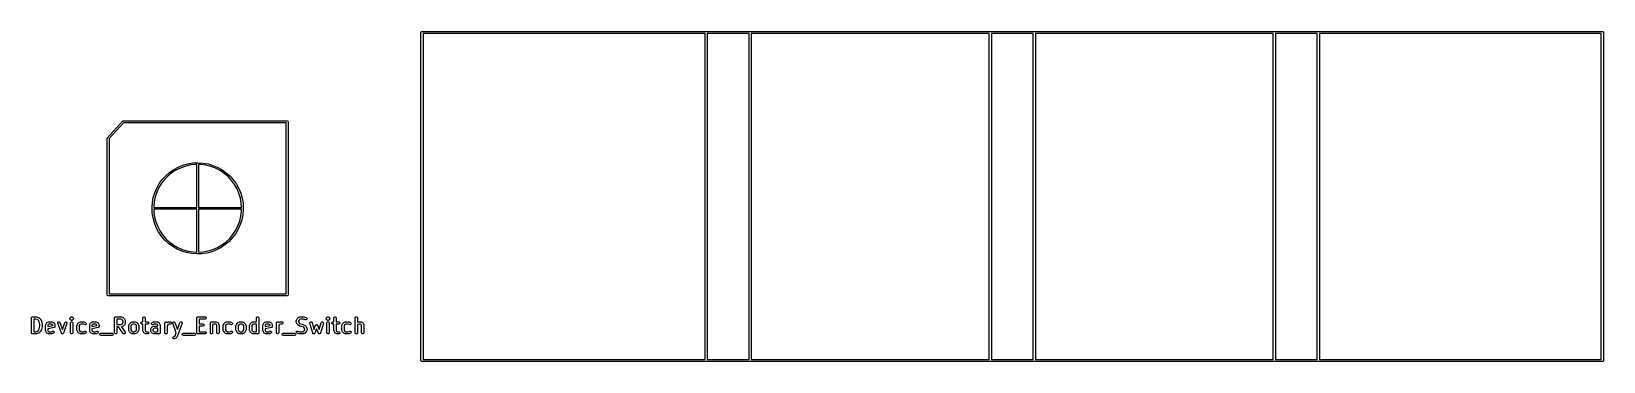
# Model space of a CAD drawing. Extents: x 3.07 to 7.22, y -4.09 to -3.22.
import ezdxf

# ---------------------------------------------------------------- set-up
doc = ezdxf.new("R2010")
doc.units = 0
doc.header["$MEASUREMENT"] = 0
doc.layers.add('BLACK', color=7, linetype='CONTINUOUS')

msp = doc.modelspace()

# ---------------------------------------------------------------- linework, layer by layer
at = {"layer": 'BLACK', "linetype": 'CONTINUOUS'}
for p, q in [((4.09523, -3.22318), (4.09529, -3.2228)), ((4.09523, -4.08932), (4.09523, -3.22318)), ((4.09527, -3.22267), (4.09534, -3.22255)), ((4.09529, -3.2228), (4.09527, -3.22267)), ((4.09534, -3.22255), (4.0954, -3.22217)), ((4.0954, -3.22217), (4.0959, -3.22158)), ((4.0959, -3.22158), (4.09628, -3.22092)), ((4.09628, -3.22092), (4.09653, -3.22083)), ((4.09653, -3.22083), (4.0967, -3.22062)), ((4.0967, -3.22062), (4.09746, -3.22049)), ((4.09746, -3.22049), (4.09818, -3.22023)), ((4.09818, -3.22023), (4.96432, -3.22023)), ((4.10113, -3.22613), (4.10113, -4.08637)), ((4.84523, -3.22613), (4.10113, -3.22613)), ((4.84523, -4.08637), (4.84523, -3.22613)), ((4.85113, -3.22613), (4.85113, -4.08637)), ((4.96137, -3.22613), (4.85113, -3.22613)), ((4.96137, -4.08637), (4.96137, -3.22613)), ((4.96432, -3.22023), (4.96432, -3.22023)), ((4.96432, -3.22023), (5.71432, -3.22023)), ((4.96727, -3.22613), (4.96727, -4.08637)), ((5.59523, -3.22613), (4.96727, -3.22613)), ((5.59523, -4.08637), (5.59523, -3.22613)), ((5.60113, -3.22613), (5.60113, -4.08637)), ((5.71137, -3.22613), (5.60113, -3.22613)), ((5.71137, -4.08637), (5.71137, -3.22613)), ((5.71432, -3.22023), (5.71432, -3.22023)), ((5.71432, -3.22023), (6.46432, -3.22023)), ((5.71727, -3.22613), (5.71727, -4.08637)), ((6.34523, -3.22613), (5.71727, -3.22613)), ((6.34523, -4.08637), (6.34523, -3.22613)), ((6.35113, -3.22613), (6.35113, -4.08637)), ((6.46137, -3.22613), (6.35113, -3.22613)), ((6.46137, -4.08637), (6.46137, -3.22613)), ((6.46432, -3.22023), (6.46432, -3.22023)), ((6.46432, -3.22023), (7.21432, -3.22023)), ((6.46727, -3.22613), (6.46727, -4.08637)), ((7.21137, -3.22613), (6.46727, -3.22613)), ((7.21137, -4.08637), (7.21137, -3.22613)), ((7.21432, -3.22023), (7.2147, -3.22029)), ((7.2147, -3.22029), (7.21483, -3.22027)), ((7.21483, -3.22027), (7.21495, -3.22034)), ((7.21495, -3.22034), (7.21533, -3.2204)), ((7.21533, -3.2204), (7.21592, -3.2209)), ((7.21592, -3.2209), (7.21658, -3.22128)), ((7.21658, -3.22128), (7.21667, -3.22153)), ((7.21667, -3.22153), (7.21688, -3.2217)), ((7.21688, -3.2217), (7.21701, -3.22246)), ((7.21701, -3.22246), (7.21727, -3.22318)), ((7.21727, -3.22318), (7.21727, -4.08932)), ((3.26769, -3.50087), (3.30706, -3.45756)), ((3.30985, -3.46152), (3.2718, -3.50337)), ((3.30706, -3.45756), (3.30712, -3.45754)), ((3.30712, -3.45754), (3.30714, -3.45748)), ((3.30714, -3.45748), (3.30793, -3.45716)), ((3.30793, -3.45716), (3.3087, -3.45679)), ((3.3087, -3.45679), (3.30875, -3.45681)), ((3.30875, -3.45681), (3.30881, -3.45679)), ((3.30881, -3.45679), (3.74188, -3.45679)), ((3.73952, -3.46152), (3.30985, -3.46152)), ((3.73952, -3.91348), (3.73952, -3.46152)), ((3.74188, -3.45679), (3.74355, -3.45748)), ((3.74355, -3.45748), (3.74424, -3.45915)), ((3.74424, -3.45915), (3.74424, -3.91585)), ((3.26708, -3.50246), (3.2674, -3.50167)), ((3.26708, -3.91585), (3.26708, -3.50246)), ((3.2674, -3.50167), (3.26769, -3.50087)), ((3.2718, -3.50337), (3.2718, -3.91348)), ((3.47979, -3.56984), (3.49307, -3.56769)), ((3.49307, -3.56769), (3.50554, -3.56708)), ((3.50554, -3.56708), (3.50566, -3.56703)), ((3.50566, -3.56703), (3.50575, -3.56707)), ((3.50575, -3.56707), (3.5065, -3.56703)), ((3.5065, -3.56703), (3.51992, -3.56788)), ((3.51992, -3.56788), (3.53317, -3.57021)), ((3.41869, -3.61082), (3.41045, -3.62133)), ((3.4123, -3.61136), (3.42137, -3.60143)), ((3.42808, -3.60134), (3.41869, -3.61082)), ((3.42137, -3.60143), (3.43149, -3.59257)), ((3.4385, -3.59299), (3.42808, -3.60134)), ((3.43149, -3.59257), (3.44253, -3.58489)), ((3.4498, -3.5859), (3.4385, -3.59299)), ((3.44253, -3.58489), (3.45436, -3.57849)), ((3.46185, -3.58015), (3.4498, -3.5859)), ((3.45436, -3.57849), (3.46684, -3.57345)), ((3.47448, -3.57583), (3.46185, -3.58015)), ((3.46684, -3.57345), (3.47979, -3.56984)), ((3.48752, -3.57298), (3.47448, -3.57583)), ((3.5008, -3.57166), (3.48752, -3.57298)), ((3.5033, -3.5717), (3.5008, -3.57166)), ((3.5033, -3.68514), (3.5033, -3.5717)), ((3.51415, -3.57187), (3.50802, -3.57177)), ((3.50802, -3.57177), (3.50802, -3.68514)), ((3.52739, -3.57361), (3.51415, -3.57187)), ((3.54033, -3.57686), (3.52739, -3.57361)), ((3.53317, -3.57021), (3.54607, -3.57401)), ((3.55282, -3.58158), (3.54033, -3.57686)), ((3.54607, -3.57401), (3.55847, -3.57922)), ((3.56468, -3.5877), (3.55282, -3.58158)), ((3.55847, -3.57922), (3.57021, -3.58578)), ((3.57576, -3.59515), (3.56468, -3.5877)), ((3.57021, -3.58578), (3.58115, -3.59361)), ((3.58591, -3.60382), (3.57576, -3.59515)), ((3.58115, -3.59361), (3.59114, -3.60261)), ((3.595, -3.61359), (3.58591, -3.60382)), ((3.59114, -3.60261), (3.60007, -3.61267)), ((3.38856, -3.65917), (3.39245, -3.6463)), ((3.39245, -3.6463), (3.39775, -3.63393)), ((3.39786, -3.64482), (3.39367, -3.65749)), ((3.39775, -3.63393), (3.40439, -3.62224)), ((3.40348, -3.63271), (3.39786, -3.64482)), ((3.41045, -3.62133), (3.40348, -3.63271)), ((3.40439, -3.62224), (3.4123, -3.61136)), ((3.6029, -3.62435), (3.595, -3.61359)), ((3.60007, -3.61267), (3.60783, -3.62366)), ((3.60951, -3.63595), (3.6029, -3.62435)), ((3.60783, -3.62366), (3.61431, -3.63545)), ((3.61475, -3.64823), (3.60951, -3.63595)), ((3.61431, -3.63545), (3.61943, -3.64788)), ((3.61854, -3.66102), (3.61475, -3.64823)), ((3.61943, -3.64788), (3.62314, -3.66081)), ((3.38519, -3.6875), (3.38526, -3.68732)), ((3.38528, -3.68772), (3.38519, -3.6875)), ((3.3852, -3.68582), (3.38534, -3.68386)), ((3.38526, -3.68732), (3.3852, -3.68582)), ((3.38576, -3.69926), (3.38528, -3.68772)), ((3.38534, -3.68386), (3.38614, -3.6724)), ((3.38614, -3.6724), (3.38856, -3.65917)), ((3.39096, -3.67056), (3.38977, -3.68386)), ((3.38977, -3.68386), (3.38981, -3.68514)), ((3.38981, -3.68514), (3.5033, -3.68514)), ((3.38993, -3.68986), (3.39012, -3.6972)), ((3.5033, -3.68986), (3.38993, -3.68986)), ((3.39367, -3.65749), (3.39096, -3.67056)), ((3.5033, -3.80327), (3.5033, -3.68986)), ((3.50802, -3.68514), (3.62147, -3.68514)), ((3.50802, -3.68986), (3.50802, -3.80336)), ((3.62153, -3.68986), (3.50802, -3.68986)), ((3.62084, -3.67417), (3.61854, -3.66102)), ((3.62147, -3.68514), (3.62084, -3.67417)), ((3.62137, -3.69478), (3.62153, -3.68986)), ((3.62314, -3.66081), (3.62538, -3.67407)), ((3.62608, -3.69086), (3.62496, -3.70427)), ((3.62538, -3.67407), (3.62613, -3.6875)), ((3.62613, -3.6875), (3.62608, -3.69086)), ((3.38782, -3.71255), (3.38576, -3.69926)), ((3.39135, -3.72553), (3.38782, -3.71255)), ((3.39012, -3.6972), (3.392, -3.71042)), ((3.3963, -3.73803), (3.39135, -3.72553)), ((3.392, -3.71042), (3.39539, -3.72333)), ((3.39539, -3.72333), (3.40024, -3.73577)), ((3.60607, -3.74547), (3.61207, -3.73355)), ((3.61207, -3.73355), (3.61666, -3.72101)), ((3.61828, -3.73028), (3.61281, -3.74257)), ((3.61666, -3.72101), (3.61977, -3.70803)), ((3.62235, -3.71746), (3.61828, -3.73028)), ((3.61977, -3.70803), (3.62137, -3.69478)), ((3.62496, -3.70427), (3.62235, -3.71746)), ((3.40261, -3.74991), (3.3963, -3.73803)), ((3.40024, -3.73577), (3.40648, -3.74756)), ((3.41021, -3.76101), (3.40261, -3.74991)), ((3.40648, -3.74756), (3.41405, -3.75856)), ((3.419, -3.77119), (3.41021, -3.76101)), ((3.41405, -3.75856), (3.42282, -3.76862)), ((3.42887, -3.78033), (3.419, -3.77119)), ((3.42282, -3.76862), (3.43269, -3.77761)), ((3.56982, -3.78407), (3.5805, -3.77606)), ((3.58874, -3.77474), (3.5785, -3.78346)), ((3.5805, -3.77606), (3.59018, -3.76687)), ((3.59795, -3.76494), (3.58874, -3.77474)), ((3.59018, -3.76687), (3.59874, -3.75663)), ((3.606, -3.75417), (3.59795, -3.76494)), ((3.59874, -3.75663), (3.60607, -3.74547)), ((3.61281, -3.74257), (3.606, -3.75417)), ((3.43969, -3.78831), (3.42887, -3.78033)), ((3.43269, -3.77761), (3.44353, -3.78539)), ((3.45134, -3.79503), (3.43969, -3.78831)), ((3.44353, -3.78539), (3.4552, -3.79189)), ((3.46367, -3.80042), (3.45134, -3.79503)), ((3.4552, -3.79189), (3.46753, -3.79699)), ((3.47651, -3.80439), (3.46367, -3.80042)), ((3.46753, -3.79699), (3.48037, -3.80065)), ((3.48973, -3.80691), (3.47651, -3.80439)), ((3.48037, -3.80065), (3.49354, -3.80281)), ((3.50314, -3.80795), (3.48973, -3.80691)), ((3.49354, -3.80281), (3.5033, -3.80327)), ((3.5054, -3.80787), (3.50314, -3.80795)), ((3.50566, -3.80797), (3.5054, -3.80787)), ((3.50596, -3.80785), (3.50566, -3.80797)), ((3.51658, -3.80748), (3.50596, -3.80785)), ((3.50802, -3.80336), (3.52019, -3.80253)), ((3.52988, -3.80551), (3.51658, -3.80748)), ((3.52019, -3.80253), (3.53332, -3.8001)), ((3.54289, -3.80208), (3.52988, -3.80551)), ((3.53332, -3.8001), (3.54607, -3.79617)), ((3.55543, -3.79721), (3.54289, -3.80208)), ((3.54607, -3.79617), (3.5583, -3.79081)), ((3.56735, -3.79098), (3.55543, -3.79721)), ((3.5583, -3.79081), (3.56982, -3.78407)), ((3.5785, -3.78346), (3.56735, -3.79098)), ((3.26777, -3.91752), (3.26708, -3.91585)), ((3.26944, -3.91821), (3.26777, -3.91752)), ((3.74188, -3.91821), (3.26944, -3.91821)), ((3.2718, -3.91348), (3.73952, -3.91348)), ((3.74355, -3.91752), (3.74188, -3.91821)), ((3.74424, -3.91585), (3.74355, -3.91752)), ((3.06682, -3.97696), (3.06689, -3.97658)), ((3.06682, -4.01633), (3.06682, -3.97696)), ((3.06687, -3.97645), (3.06693, -3.97634)), ((3.06689, -3.97658), (3.06687, -3.97645)), ((3.06693, -3.97634), (3.067, -3.97595)), ((3.067, -3.97595), (3.06749, -3.97537)), ((3.06749, -3.97537), (3.06788, -3.9747)), ((3.06788, -3.9747), (3.06813, -3.97461)), ((3.06813, -3.97461), (3.0683, -3.97441)), ((3.0683, -3.97441), (3.06906, -3.97427)), ((3.06906, -3.97427), (3.06978, -3.97401)), ((3.06978, -3.97401), (3.07915, -3.97401)), ((3.07273, -3.97992), (3.07273, -4.01338)), ((3.07867, -3.97992), (3.07273, -3.97992)), ((3.08318, -3.98142), (3.07867, -3.97992)), ((3.07915, -3.97401), (3.08002, -3.97416)), ((3.08002, -3.97416), (3.08008, -3.97416)), ((3.08008, -3.97416), (3.08571, -3.97604)), ((3.0861, -3.98434), (3.08318, -3.98142)), ((3.08571, -3.97604), (3.08661, -3.97653)), ((3.08761, -3.98737), (3.0861, -3.98434)), ((3.08661, -3.97653), (3.0867, -3.97668)), ((3.0867, -3.97668), (3.08686, -3.97675)), ((3.08686, -3.97675), (3.09061, -3.9805)), ((3.09061, -3.9805), (3.09112, -3.98122)), ((3.09112, -3.98122), (3.09117, -3.98127)), ((3.09117, -3.98127), (3.09304, -3.98502)), ((3.16807, -3.97858), (3.16818, -3.97834)), ((3.16827, -3.97932), (3.16807, -3.97858)), ((3.16816, -3.97807), (3.1686, -3.97745)), ((3.16818, -3.97834), (3.16816, -3.97807)), ((3.16834, -3.98009), (3.16827, -3.97932)), ((3.16856, -3.98041), (3.16834, -3.98009)), ((3.16859, -3.98053), (3.16856, -3.98041)), ((3.1687, -3.98061), (3.16859, -3.98053)), ((3.1686, -3.97745), (3.16893, -3.97675)), ((3.16893, -3.98093), (3.1687, -3.98061)), ((3.16893, -3.97675), (3.1708, -3.97488)), ((3.1708, -3.9828), (3.16893, -3.98093)), ((3.1708, -3.97488), (3.17112, -3.97465)), ((3.1715, -3.98313), (3.1708, -3.9828)), ((3.17112, -3.97465), (3.17119, -3.97454)), ((3.17119, -3.97454), (3.17132, -3.97451)), ((3.17132, -3.97451), (3.17133, -3.97451)), ((3.17133, -3.97451), (3.17141, -3.97441)), ((3.17141, -3.97441), (3.17149, -3.97439)), ((3.17149, -3.97439), (3.17164, -3.97429)), ((3.17212, -3.98357), (3.1715, -3.98313)), ((3.17164, -3.97429), (3.1724, -3.97422)), ((3.17226, -3.98355), (3.17212, -3.98357)), ((3.17238, -3.98362), (3.17226, -3.98355)), ((3.17251, -3.9836), (3.17238, -3.98362)), ((3.1724, -3.97422), (3.17315, -3.97402)), ((3.17263, -3.98365), (3.17251, -3.9836)), ((3.17337, -3.98346), (3.17263, -3.98365)), ((3.17315, -3.97402), (3.17327, -3.97408)), ((3.17327, -3.97408), (3.1734, -3.97406)), ((3.17414, -3.98339), (3.17337, -3.98346)), ((3.1734, -3.97406), (3.17352, -3.97412)), ((3.17352, -3.97412), (3.17365, -3.97411)), ((3.17365, -3.97411), (3.17428, -3.97455)), ((3.17429, -3.98328), (3.17414, -3.98339)), ((3.17428, -3.97455), (3.17498, -3.97488)), ((3.17436, -3.98327), (3.17429, -3.98328)), ((3.17445, -3.98317), (3.17436, -3.98327)), ((3.17446, -3.98317), (3.17445, -3.98317)), ((3.17458, -3.98313), (3.17446, -3.98317)), ((3.17466, -3.98302), (3.17458, -3.98313)), ((3.17498, -3.9828), (3.17466, -3.98302)), ((3.17498, -3.97488), (3.17685, -3.97675)), ((3.17685, -3.98093), (3.17498, -3.9828)), ((3.17685, -3.97675), (3.17707, -3.97707)), ((3.17718, -3.98023), (3.17685, -3.98093)), ((3.17707, -3.97707), (3.17718, -3.97714)), ((3.17718, -3.97714), (3.17722, -3.97727)), ((3.17762, -3.9796), (3.17718, -3.98023)), ((3.17722, -3.97727), (3.17744, -3.97759)), ((3.17744, -3.97759), (3.17751, -3.97836)), ((3.17751, -3.97836), (3.1777, -3.9791)), ((3.1777, -3.9791), (3.17759, -3.97934)), ((3.17759, -3.97934), (3.17762, -3.9796)), ((3.28617, -3.97696), (3.28624, -3.97658)), ((3.28617, -4.01633), (3.28617, -3.97696)), ((3.28622, -3.97645), (3.28628, -3.97634)), ((3.28624, -3.97658), (3.28622, -3.97645)), ((3.28628, -3.97634), (3.28635, -3.97595)), ((3.28635, -3.97595), (3.28684, -3.97537)), ((3.28684, -3.97537), (3.28723, -3.9747)), ((3.28723, -3.9747), (3.28748, -3.97461)), ((3.28748, -3.97461), (3.28765, -3.97441)), ((3.28765, -3.97441), (3.2884, -3.97427)), ((3.2884, -3.97427), (3.28912, -3.97401)), ((3.28912, -3.97401), (3.30412, -3.97401)), ((3.29208, -3.97992), (3.29208, -3.99463)), ((3.30343, -3.97992), (3.29208, -3.97992)), ((3.30612, -3.98127), (3.30343, -3.97992)), ((3.30412, -3.97401), (3.30513, -3.97419)), ((3.30513, -3.97419), (3.30527, -3.9743)), ((3.30527, -3.9743), (3.30544, -3.97432)), ((3.30544, -3.97432), (3.30919, -3.9762)), ((3.30732, -3.98246), (3.30612, -3.98127)), ((3.30867, -3.98516), (3.30732, -3.98246)), ((3.30919, -3.9762), (3.3099, -3.97672)), ((3.3099, -3.97672), (3.30996, -3.97675)), ((3.30996, -3.97675), (3.31183, -3.97863)), ((3.31183, -3.97863), (3.31234, -3.97935)), ((3.31234, -3.97935), (3.31239, -3.97939)), ((3.31239, -3.97939), (3.31426, -3.98314)), ((3.31426, -3.98314), (3.31455, -3.98413)), ((3.31455, -3.98413), (3.31451, -3.9843)), ((3.31451, -3.9843), (3.31457, -3.98446)), ((3.36116, -3.97696), (3.36134, -3.97595)), ((3.36116, -3.98713), (3.36116, -3.97696)), ((3.36134, -3.97595), (3.36264, -3.97441)), ((3.36264, -3.97441), (3.36463, -3.97406)), ((3.36463, -3.97406), (3.36638, -3.97507)), ((3.36638, -3.97507), (3.36707, -3.97696)), ((3.36707, -3.97696), (3.36707, -3.98713)), ((3.50364, -3.97696), (3.50371, -3.97658)), ((3.50364, -4.01633), (3.50364, -3.97696)), ((3.50369, -3.97645), (3.50375, -3.97634)), ((3.50371, -3.97658), (3.50369, -3.97645)), ((3.50375, -3.97634), (3.50382, -3.97595)), ((3.50382, -3.97595), (3.50432, -3.97537)), ((3.50432, -3.97537), (3.5047, -3.9747)), ((3.5047, -3.9747), (3.50495, -3.97461)), ((3.50495, -3.97461), (3.50512, -3.97441)), ((3.50512, -3.97441), (3.50588, -3.97427)), ((3.50588, -3.97427), (3.5066, -3.97401)), ((3.5066, -3.97401), (3.52534, -3.97401)), ((3.52534, -3.97992), (3.50955, -3.97992)), ((3.50955, -3.97992), (3.50955, -3.99276)), ((3.52534, -3.97401), (3.52635, -3.97419)), ((3.52724, -3.97923), (3.52534, -3.97992)), ((3.52635, -3.97419), (3.5279, -3.97549)), ((3.52825, -3.97748), (3.52724, -3.97923)), ((3.5279, -3.97549), (3.52825, -3.97748)), ((3.66112, -3.97696), (3.6613, -3.97595)), ((3.66112, -3.98727), (3.66112, -3.97696)), ((3.6613, -3.97595), (3.6626, -3.97441)), ((3.6626, -3.97441), (3.66459, -3.97406)), ((3.66459, -3.97406), (3.66634, -3.97507)), ((3.66634, -3.97507), (3.66703, -3.97696)), ((3.66703, -3.97696), (3.66703, -4.01633)), ((3.76611, -3.98446), (3.76629, -3.98345)), ((3.76629, -3.98345), (3.7664, -3.98332)), ((3.7664, -3.98332), (3.76642, -3.98314)), ((3.76642, -3.98314), (3.7683, -3.97939)), ((3.7683, -3.97939), (3.76882, -3.97868)), ((3.76882, -3.97868), (3.76885, -3.97863)), ((3.76885, -3.97863), (3.77073, -3.97675)), ((3.77073, -3.97675), (3.77145, -3.97624)), ((3.77145, -3.97624), (3.77149, -3.9762)), ((3.77149, -3.9762), (3.77524, -3.97432)), ((3.77337, -3.98246), (3.77202, -3.98516)), ((3.77456, -3.98127), (3.77337, -3.98246)), ((3.77726, -3.97992), (3.77456, -3.98127)), ((3.77524, -3.97432), (3.77623, -3.97403)), ((3.77623, -3.97403), (3.7764, -3.97407)), ((3.7764, -3.97407), (3.77656, -3.97401)), ((3.77656, -3.97401), (3.78594, -3.97401)), ((3.78546, -3.97992), (3.77726, -3.97992)), ((3.79063, -3.98164), (3.78546, -3.97992)), ((3.78594, -3.97401), (3.78681, -3.97416)), ((3.78681, -3.97416), (3.78687, -3.97416)), ((3.78687, -3.97416), (3.79249, -3.97604)), ((3.79265, -3.98158), (3.79063, -3.98164)), ((3.79249, -3.97604), (3.7934, -3.97653)), ((3.79416, -3.98024), (3.79265, -3.98158)), ((3.7934, -3.97653), (3.79445, -3.97825)), ((3.79445, -3.97825), (3.79416, -3.98024)), ((3.84486, -3.97858), (3.84498, -3.97834)), ((3.84506, -3.97932), (3.84486, -3.97858)), ((3.84495, -3.97807), (3.84539, -3.97745)), ((3.84498, -3.97834), (3.84495, -3.97807)), ((3.84513, -3.98009), (3.84506, -3.97932)), ((3.84535, -3.98041), (3.84513, -3.98009)), ((3.84539, -3.98053), (3.84535, -3.98041)), ((3.84539, -3.97745), (3.84572, -3.97675)), ((3.84549, -3.98061), (3.84539, -3.98053)), ((3.84572, -3.98093), (3.84549, -3.98061)), ((3.84572, -3.97675), (3.84759, -3.97488)), ((3.84759, -3.9828), (3.84572, -3.98093)), ((3.84759, -3.97488), (3.84791, -3.97465)), ((3.84829, -3.98313), (3.84759, -3.9828)), ((3.84791, -3.97465), (3.84799, -3.97454)), ((3.84799, -3.97454), (3.84811, -3.97451)), ((3.84811, -3.97451), (3.84812, -3.97451)), ((3.84812, -3.97451), (3.8482, -3.97441)), ((3.8482, -3.97441), (3.84828, -3.97439)), ((3.84828, -3.97439), (3.84843, -3.97429)), ((3.84891, -3.98357), (3.84829, -3.98313)), ((3.84843, -3.97429), (3.8492, -3.97422)), ((3.84905, -3.98355), (3.84891, -3.98357)), ((3.84917, -3.98362), (3.84905, -3.98355)), ((3.8493, -3.9836), (3.84917, -3.98362)), ((3.8492, -3.97422), (3.84994, -3.97402)), ((3.84942, -3.98365), (3.8493, -3.9836)), ((3.85016, -3.98346), (3.84942, -3.98365)), ((3.84994, -3.97402), (3.85006, -3.97408)), ((3.85006, -3.97408), (3.85019, -3.97406)), ((3.85093, -3.98339), (3.85016, -3.98346)), ((3.85019, -3.97406), (3.85031, -3.97412)), ((3.85031, -3.97412), (3.85044, -3.97411)), ((3.85044, -3.97411), (3.85107, -3.97455)), ((3.85108, -3.98328), (3.85093, -3.98339)), ((3.85107, -3.97455), (3.85177, -3.97488)), ((3.85116, -3.98327), (3.85108, -3.98328)), ((3.85124, -3.98317), (3.85116, -3.98327)), ((3.85125, -3.98317), (3.85124, -3.98317)), ((3.85137, -3.98313), (3.85125, -3.98317)), ((3.85145, -3.98302), (3.85137, -3.98313)), ((3.85177, -3.9828), (3.85145, -3.98302)), ((3.85177, -3.97488), (3.85364, -3.97675)), ((3.85364, -3.98093), (3.85177, -3.9828)), ((3.85364, -3.97675), (3.85386, -3.97707)), ((3.85397, -3.98023), (3.85364, -3.98093)), ((3.85386, -3.97707), (3.85397, -3.97714)), ((3.85397, -3.97714), (3.85401, -3.97727)), ((3.85441, -3.9796), (3.85397, -3.98023)), ((3.85401, -3.97727), (3.85423, -3.97759)), ((3.85423, -3.97759), (3.8543, -3.97836)), ((3.8543, -3.97836), (3.8545, -3.9791)), ((3.8545, -3.9791), (3.85438, -3.97934)), ((3.85438, -3.97934), (3.85441, -3.9796)), ((3.86547, -3.97696), (3.86565, -3.97595)), ((3.86547, -3.98713), (3.86547, -3.97696)), ((3.86565, -3.97595), (3.86695, -3.97441)), ((3.86695, -3.97441), (3.86894, -3.97406)), ((3.86894, -3.97406), (3.87069, -3.97507)), ((3.87069, -3.97507), (3.87138, -3.97696)), ((3.87138, -3.97696), (3.87138, -3.98713)), ((3.92172, -3.97696), (3.92189, -3.97595)), ((3.92172, -4.01633), (3.92172, -3.97696)), ((3.92189, -3.97595), (3.92319, -3.97441)), ((3.92319, -3.97441), (3.92518, -3.97406)), ((3.92518, -3.97406), (3.92693, -3.97507)), ((3.92693, -3.97507), (3.92762, -3.97696)), ((3.92762, -3.97696), (3.92762, -3.98812)), ((3.06709, -4.01705), (3.06682, -4.01633)), ((3.06722, -4.01781), (3.06709, -4.01705)), ((3.06742, -4.01798), (3.06722, -4.01781)), ((3.06751, -4.01823), (3.06742, -4.01798)), ((3.06818, -4.01862), (3.06751, -4.01823)), ((3.06877, -4.01911), (3.06818, -4.01862)), ((3.06915, -4.01918), (3.06877, -4.01911)), ((3.06926, -4.01924), (3.06915, -4.01918)), ((3.06939, -4.01922), (3.06926, -4.01924)), ((3.06978, -4.01929), (3.06939, -4.01922)), ((3.07915, -4.01929), (3.06978, -4.01929)), ((3.07273, -4.01338), (3.07867, -4.01338)), ((3.07867, -4.01338), (3.08318, -4.01188)), ((3.07921, -4.01926), (3.07915, -4.01929)), ((3.08008, -4.01914), (3.07921, -4.01926)), ((3.08571, -4.01726), (3.08008, -4.01914)), ((3.08318, -4.01188), (3.0861, -4.00896)), ((3.08585, -4.01715), (3.08571, -4.01726)), ((3.08602, -4.01714), (3.08585, -4.01715)), ((3.08686, -4.01655), (3.08602, -4.01714)), ((3.0861, -4.00896), (3.08761, -4.00593)), ((3.09061, -4.0128), (3.08686, -4.01655)), ((3.08932, -3.9942), (3.08761, -3.98737)), ((3.08761, -4.00593), (3.08932, -3.9991)), ((3.08932, -3.9991), (3.08932, -3.9942)), ((3.09064, -4.01274), (3.09061, -4.0128)), ((3.09117, -4.01203), (3.09064, -4.01274)), ((3.09304, -4.00828), (3.09117, -4.01203)), ((3.09304, -3.98502), (3.09319, -3.98551)), ((3.09306, -4.00814), (3.09304, -4.00828)), ((3.09326, -4.00768), (3.09306, -4.00814)), ((3.09319, -3.98551), (3.09326, -3.98562)), ((3.09326, -3.98562), (3.09514, -3.99312)), ((3.09514, -4.00018), (3.09326, -4.00768)), ((3.09523, -3.99946), (3.09512, -4.00004)), ((3.09512, -4.00004), (3.09514, -4.00018)), ((3.09514, -3.99312), (3.09518, -3.99371)), ((3.09518, -3.99371), (3.09523, -3.99384)), ((3.09523, -3.99384), (3.09523, -3.99946)), ((3.10432, -3.99571), (3.1045, -3.9947)), ((3.10432, -4.01071), (3.10432, -3.99571)), ((3.10438, -4.01088), (3.10432, -4.01071)), ((3.10434, -4.01105), (3.10438, -4.01088)), ((3.10463, -4.01203), (3.10434, -4.01105)), ((3.1045, -3.9947), (3.10461, -3.99457)), ((3.10461, -3.99457), (3.10463, -3.99439)), ((3.10463, -3.99439), (3.10651, -3.99064)), ((3.10651, -4.01578), (3.10463, -4.01203)), ((3.10651, -3.99064), (3.10712, -3.98982)), ((3.10683, -4.01608), (3.10651, -4.01578)), ((3.107, -4.01649), (3.10683, -4.01608)), ((3.10783, -4.0171), (3.107, -4.01649)), ((3.10712, -3.98982), (3.10752, -3.98964)), ((3.10752, -3.98964), (3.10783, -3.98932)), ((3.10783, -3.98932), (3.11158, -3.98745)), ((3.11158, -4.01897), (3.10783, -4.0171)), ((3.11135, -3.99416), (3.11022, -3.99641)), ((3.11022, -3.99641), (3.11022, -3.99961)), ((3.11022, -3.99961), (3.12307, -3.99704)), ((3.1266, -4.00236), (3.11022, -4.00563)), ((3.11022, -4.00563), (3.11022, -4.01001)), ((3.11022, -4.01001), (3.11135, -4.01226)), ((3.11359, -3.99304), (3.11135, -3.99416)), ((3.11135, -4.01226), (3.11359, -4.01338)), ((3.11158, -3.98745), (3.11256, -3.98715)), ((3.11175, -4.019), (3.11158, -4.01897)), ((3.11189, -4.01911), (3.11175, -4.019)), ((3.1129, -4.01929), (3.11189, -4.01911)), ((3.11256, -3.98715), (3.11273, -3.98719)), ((3.11273, -3.98719), (3.1129, -3.98713)), ((3.1129, -3.98713), (3.1204, -3.98713)), ((3.1204, -4.01929), (3.1129, -4.01929)), ((3.1197, -3.99304), (3.11359, -3.99304)), ((3.11359, -4.01338), (3.1197, -4.01338)), ((3.12194, -3.99416), (3.1197, -3.99304)), ((3.1197, -4.01338), (3.12282, -4.01182)), ((3.1204, -3.98713), (3.1214, -3.98731)), ((3.12056, -4.01923), (3.1204, -4.01929)), ((3.12073, -4.01927), (3.12056, -4.01923)), ((3.12172, -4.01897), (3.12073, -4.01927)), ((3.1214, -3.98731), (3.12154, -3.98743)), ((3.12154, -3.98743), (3.12172, -3.98745)), ((3.12172, -3.98745), (3.12547, -3.98932)), ((3.12547, -4.0171), (3.12172, -4.01897)), ((3.12307, -3.99641), (3.12194, -3.99416)), ((3.12282, -4.01182), (3.12381, -4.01153)), ((3.12307, -3.99704), (3.12307, -3.99641)), ((3.12381, -4.01153), (3.12577, -4.01199)), ((3.12547, -3.98932), (3.12629, -3.98993)), ((3.12685, -4.01563), (3.12547, -4.0171)), ((3.12577, -4.01199), (3.12697, -4.01362)), ((3.12629, -3.98993), (3.12646, -3.99034)), ((3.12646, -3.99034), (3.12679, -3.99064)), ((3.12702, -4.0021), (3.1266, -4.00236)), ((3.12679, -3.99064), (3.12866, -3.99439)), ((3.12697, -4.01362), (3.12685, -4.01563)), ((3.1275, -4.00202), (3.12702, -4.0021)), ((3.12785, -4.00159), (3.1275, -4.00202)), ((3.12832, -4.00131), (3.12785, -4.00159)), ((3.12848, -4.00084), (3.12832, -4.00131)), ((3.12879, -4.00047), (3.12848, -4.00084)), ((3.12866, -3.99439), (3.12895, -3.99537)), ((3.12897, -3.99946), (3.12879, -4.00047)), ((3.12895, -3.99537), (3.12891, -3.99555)), ((3.12891, -3.99555), (3.12897, -3.99571)), ((3.12897, -3.99571), (3.12897, -3.99946)), ((3.13619, -3.99007), (3.13689, -3.98818)), ((3.13636, -3.99108), (3.13619, -3.99007)), ((3.14574, -4.01733), (3.13636, -3.99108)), ((3.13689, -3.98818), (3.13865, -3.98718)), ((3.13865, -3.98718), (3.14063, -3.98754)), ((3.14063, -3.98754), (3.14192, -3.98909)), ((3.14192, -3.98909), (3.14852, -4.00755)), ((3.14575, -4.01734), (3.14574, -4.01733)), ((3.14575, -4.01736), (3.14575, -4.01734)), ((3.14639, -4.01812), (3.14575, -4.01736)), ((3.14702, -4.01888), (3.14639, -4.01812)), ((3.14704, -4.01889), (3.14702, -4.01888)), ((3.14706, -4.0189), (3.14704, -4.01889)), ((3.14804, -4.01907), (3.14706, -4.0189)), ((3.14901, -4.01924), (3.14804, -4.01907)), ((3.14852, -4.00755), (3.15511, -3.98909)), ((3.14903, -4.01924), (3.14901, -4.01924)), ((3.14905, -4.01924), (3.14903, -4.01924)), ((3.14991, -4.01874), (3.14905, -4.01924)), ((3.15077, -4.01825), (3.14991, -4.01874)), ((3.15079, -4.01822), (3.15077, -4.01823)), ((3.15077, -4.01823), (3.15077, -4.01825)), ((3.1513, -4.01733), (3.15079, -4.01822)), ((3.16067, -3.99108), (3.1513, -4.01733)), ((3.15511, -3.98909), (3.15562, -3.9882)), ((3.15562, -3.9882), (3.15736, -3.98718)), ((3.15736, -3.98718), (3.15935, -3.98752)), ((3.15935, -3.98752), (3.16066, -3.98906)), ((3.16066, -3.98906), (3.16067, -3.99108)), ((3.16994, -3.99009), (3.17011, -3.98908)), ((3.16994, -4.01633), (3.16994, -3.99009)), ((3.17063, -4.01823), (3.16994, -4.01633)), ((3.17011, -3.98908), (3.17141, -3.98753)), ((3.17238, -4.01924), (3.17063, -4.01823)), ((3.17141, -3.98753), (3.1734, -3.98718)), ((3.17436, -4.01889), (3.17238, -4.01924)), ((3.1734, -3.98718), (3.17515, -3.98819)), ((3.17566, -4.01734), (3.17436, -4.01889)), ((3.17515, -3.98819), (3.17584, -3.99009)), ((3.17584, -4.01633), (3.17566, -4.01734)), ((3.17584, -3.99009), (3.17584, -4.01633)), ((3.18681, -3.99759), (3.18699, -3.99658)), ((3.18681, -4.00883), (3.18681, -3.99759)), ((3.18687, -4.009), (3.18681, -4.00883)), ((3.18683, -4.00917), (3.18687, -4.009)), ((3.18712, -4.01016), (3.18683, -4.00917)), ((3.18699, -3.99658), (3.1871, -3.99644)), ((3.1871, -3.99644), (3.18712, -3.99627)), ((3.18712, -3.99627), (3.189, -3.99252)), ((3.189, -4.0139), (3.18712, -4.01016)), ((3.189, -3.99252), (3.18952, -3.99181)), ((3.18904, -4.01395), (3.189, -4.0139)), ((3.18955, -4.01467), (3.18904, -4.01395)), ((3.18952, -3.99181), (3.18955, -3.99175)), ((3.18955, -3.99175), (3.19142, -3.98987)), ((3.19142, -4.01655), (3.18955, -4.01467)), ((3.19142, -3.98987), (3.19215, -3.98937)), ((3.19148, -4.01657), (3.19142, -4.01655)), ((3.19219, -4.0171), (3.19148, -4.01657)), ((3.19215, -3.98937), (3.19219, -3.98932)), ((3.19219, -3.98932), (3.19594, -3.98745)), ((3.19594, -4.01897), (3.19219, -4.0171)), ((3.19406, -3.99559), (3.19271, -3.99828)), ((3.19271, -3.99828), (3.19271, -4.00814)), ((3.19271, -4.00814), (3.19406, -4.01084)), ((3.19526, -3.99439), (3.19406, -3.99559)), ((3.19406, -4.01084), (3.19526, -4.01203)), ((3.19796, -3.99304), (3.19526, -3.99439)), ((3.19526, -4.01203), (3.19796, -4.01338)), ((3.19594, -3.98745), (3.19692, -3.98715)), ((3.19612, -4.019), (3.19594, -4.01897)), ((3.19625, -4.01911), (3.19612, -4.019)), ((3.19726, -4.01929), (3.19625, -4.01911)), ((3.19692, -3.98715), (3.19709, -3.98719)), ((3.19709, -3.98719), (3.19726, -3.98713)), ((3.19726, -3.98713), (3.20476, -3.98713)), ((3.20476, -4.01929), (3.19726, -4.01929)), ((3.20406, -3.99304), (3.19796, -3.99304)), ((3.19796, -4.01338), (3.20406, -4.01338)), ((3.20719, -3.9946), (3.20406, -3.99304)), ((3.20406, -4.01338), (3.20719, -4.01182)), ((3.20476, -3.98713), (3.20577, -3.98731)), ((3.20493, -4.01923), (3.20476, -4.01929)), ((3.2051, -4.01927), (3.20493, -4.01923)), ((3.20608, -4.01897), (3.2051, -4.01927)), ((3.20577, -3.98731), (3.2059, -3.98743)), ((3.2059, -3.98743), (3.20608, -3.98745)), ((3.20608, -3.98745), (3.20983, -3.98932)), ((3.20983, -4.0171), (3.20608, -4.01897)), ((3.2092, -3.99483), (3.20719, -3.9946)), ((3.20719, -4.01182), (3.20817, -4.01153)), ((3.20817, -4.01153), (3.21014, -4.01199)), ((3.21088, -3.99372), (3.2092, -3.99483)), ((3.20983, -3.98932), (3.21065, -3.98993)), ((3.21122, -4.01563), (3.20983, -4.0171)), ((3.21014, -4.01199), (3.21134, -4.01362)), ((3.21065, -3.98993), (3.21146, -3.99178)), ((3.21146, -3.99178), (3.21088, -3.99372)), ((3.21134, -4.01362), (3.21122, -4.01563)), ((3.22055, -3.99571), (3.22073, -3.9947)), ((3.22055, -4.01071), (3.22055, -3.99571)), ((3.22061, -4.01088), (3.22055, -4.01071)), ((3.22057, -4.01105), (3.22061, -4.01088)), ((3.22087, -4.01203), (3.22057, -4.01105)), ((3.22073, -3.9947), (3.22085, -3.99457)), ((3.22085, -3.99457), (3.22087, -3.99439)), ((3.22087, -3.99439), (3.22274, -3.99064)), ((3.22274, -4.01578), (3.22087, -4.01203)), ((3.22274, -3.99064), (3.22335, -3.98982)), ((3.22306, -4.01608), (3.22274, -4.01578)), ((3.22324, -4.01649), (3.22306, -4.01608)), ((3.22406, -4.0171), (3.22324, -4.01649)), ((3.22335, -3.98982), (3.22376, -3.98964)), ((3.22376, -3.98964), (3.22406, -3.98932)), ((3.22406, -3.98932), (3.22781, -3.98745)), ((3.22781, -4.01897), (3.22406, -4.0171)), ((3.22758, -3.99416), (3.22646, -3.99641)), ((3.22646, -3.99641), (3.22646, -3.99961)), ((3.22646, -3.99961), (3.2393, -3.99704)), ((3.24283, -4.00236), (3.22646, -4.00563)), ((3.22646, -4.00563), (3.22646, -4.01001)), ((3.22646, -4.01001), (3.22758, -4.01226)), ((3.22983, -3.99304), (3.22758, -3.99416)), ((3.22758, -4.01226), (3.22983, -4.01338)), ((3.22781, -3.98745), (3.22879, -3.98715)), ((3.22799, -4.019), (3.22781, -4.01897)), ((3.22812, -4.01911), (3.22799, -4.019)), ((3.22913, -4.01929), (3.22812, -4.01911)), ((3.22879, -3.98715), (3.22897, -3.98719)), ((3.22897, -3.98719), (3.22913, -3.98713)), ((3.22913, -3.98713), (3.23663, -3.98713)), ((3.23663, -4.01929), (3.22913, -4.01929)), ((3.23593, -3.99304), (3.22983, -3.99304)), ((3.22983, -4.01338), (3.23593, -4.01338)), ((3.23818, -3.99416), (3.23593, -3.99304)), ((3.23593, -4.01338), (3.23906, -4.01182)), ((3.23663, -3.98713), (3.23764, -3.98731)), ((3.2368, -4.01923), (3.23663, -4.01929)), ((3.23697, -4.01927), (3.2368, -4.01923)), ((3.23795, -4.01897), (3.23697, -4.01927)), ((3.23764, -3.98731), (3.23778, -3.98743)), ((3.23778, -3.98743), (3.23795, -3.98745)), ((3.23795, -3.98745), (3.2417, -3.98932)), ((3.2417, -4.0171), (3.23795, -4.01897)), ((3.2393, -3.99641), (3.23818, -3.99416)), ((3.23906, -4.01182), (3.24004, -4.01153)), ((3.2393, -3.99704), (3.2393, -3.99641)), ((3.24004, -4.01153), (3.24201, -4.01199)), ((3.2417, -3.98932), (3.24252, -3.98993)), ((3.24309, -4.01563), (3.2417, -4.0171)), ((3.24201, -4.01199), (3.24321, -4.01362)), ((3.24252, -3.98993), (3.2427, -3.99034)), ((3.2427, -3.99034), (3.24302, -3.99064)), ((3.24325, -4.0021), (3.24283, -4.00236)), ((3.24302, -3.99064), (3.2449, -3.99439)), ((3.24321, -4.01362), (3.24309, -4.01563)), ((3.24373, -4.00202), (3.24325, -4.0021)), ((3.24409, -4.00159), (3.24373, -4.00202)), ((3.24456, -4.00131), (3.24409, -4.00159)), ((3.24472, -4.00084), (3.24456, -4.00131)), ((3.24503, -4.00047), (3.24472, -4.00084)), ((3.2449, -3.99439), (3.24519, -3.99537)), ((3.24521, -3.99946), (3.24503, -4.00047)), ((3.24519, -3.99537), (3.24515, -3.99555)), ((3.24515, -3.99555), (3.24521, -3.99571)), ((3.24521, -3.99571), (3.24521, -3.99946)), ((3.24685, -4.01957), (3.24786, -4.01782)), ((3.2472, -4.02156), (3.24685, -4.01957)), ((3.24874, -4.02286), (3.2472, -4.02156)), ((3.24786, -4.01782), (3.24975, -4.01713)), ((3.24975, -4.02304), (3.24874, -4.02286)), ((3.24975, -4.01713), (3.27975, -4.01713)), ((3.27975, -4.02304), (3.24975, -4.02304)), ((3.27975, -4.01713), (3.28076, -4.01731)), ((3.28165, -4.02235), (3.27975, -4.02304)), ((3.28076, -4.01731), (3.28231, -4.01861)), ((3.28266, -4.0206), (3.28165, -4.02235)), ((3.28231, -4.01861), (3.28266, -4.0206)), ((3.28686, -4.01823), (3.28617, -4.01633)), ((3.28861, -4.01924), (3.28686, -4.01823)), ((3.2906, -4.01889), (3.28861, -4.01924)), ((3.2919, -4.01734), (3.2906, -4.01889)), ((3.29208, -4.01633), (3.2919, -4.01734)), ((3.29208, -3.99463), (3.30343, -3.99463)), ((3.29696, -4.00054), (3.29208, -4.00054)), ((3.29208, -4.00054), (3.29208, -4.01633)), ((3.3092, -4.01803), (3.29696, -4.00054)), ((3.30343, -3.99463), (3.30612, -3.99328)), ((3.30429, -4.00048), (3.30416, -4.00053)), ((3.30416, -4.00053), (3.31404, -4.01464)), ((3.30446, -4.00052), (3.30429, -4.00048)), ((3.30544, -4.00023), (3.30446, -4.00052)), ((3.30919, -3.99835), (3.30544, -4.00023)), ((3.30612, -3.99328), (3.30732, -3.99209)), ((3.30732, -3.99209), (3.30867, -3.98939)), ((3.30867, -3.98939), (3.30867, -3.98516)), ((3.30924, -3.99831), (3.30919, -3.99835)), ((3.31086, -4.01919), (3.3092, -4.01803)), ((3.30996, -3.9978), (3.30924, -3.99831)), ((3.31183, -3.99592), (3.30996, -3.9978)), ((3.31287, -4.01901), (3.31086, -4.01919)), ((3.31186, -3.99587), (3.31183, -3.99592)), ((3.31239, -3.99516), (3.31186, -3.99587)), ((3.31426, -3.99141), (3.31239, -3.99516)), ((3.3143, -4.01758), (3.31287, -4.01901)), ((3.31404, -4.01464), (3.31447, -4.01557)), ((3.31428, -3.99123), (3.31426, -3.99141)), ((3.3144, -3.9911), (3.31428, -3.99123)), ((3.31447, -4.01557), (3.3143, -4.01758)), ((3.31457, -3.99009), (3.3144, -3.9911)), ((3.31457, -3.98446), (3.31457, -3.99009)), ((3.32367, -3.99759), (3.32384, -3.99658)), ((3.32367, -4.00883), (3.32367, -3.99759)), ((3.32373, -4.009), (3.32367, -4.00883)), ((3.32369, -4.00917), (3.32373, -4.009)), ((3.32398, -4.01016), (3.32369, -4.00917)), ((3.32384, -3.99658), (3.32396, -3.99644)), ((3.32396, -3.99644), (3.32398, -3.99627)), ((3.32398, -3.99627), (3.32585, -3.99252)), ((3.32585, -4.0139), (3.32398, -4.01016)), ((3.32585, -3.99252), (3.32638, -3.99181)), ((3.3259, -4.01395), (3.32585, -4.0139)), ((3.32641, -4.01467), (3.3259, -4.01395)), ((3.32638, -3.99181), (3.32641, -3.99175)), ((3.32641, -3.99175), (3.32828, -3.98987)), ((3.32828, -4.01655), (3.32641, -4.01467)), ((3.32828, -3.98987), (3.329, -3.98937)), ((3.32834, -4.01657), (3.32828, -4.01655)), ((3.32905, -4.0171), (3.32834, -4.01657)), ((3.329, -3.98937), (3.32905, -3.98932)), ((3.32905, -3.98932), (3.3328, -3.98745)), ((3.3328, -4.01897), (3.32905, -4.0171)), ((3.33092, -3.99559), (3.32957, -3.99828)), ((3.32957, -3.99828), (3.32957, -4.00814)), ((3.32957, -4.00814), (3.33092, -4.01084)), ((3.33212, -3.99439), (3.33092, -3.99559)), ((3.33092, -4.01084), (3.33212, -4.01203)), ((3.33482, -3.99304), (3.33212, -3.99439)), ((3.33212, -4.01203), (3.33482, -4.01338)), ((3.3328, -3.98745), (3.33378, -3.98715)), ((3.33297, -4.019), (3.3328, -4.01897)), ((3.33311, -4.01911), (3.33297, -4.019)), ((3.33412, -4.01929), (3.33311, -4.01911)), ((3.33378, -3.98715), (3.33395, -3.98719)), ((3.33395, -3.98719), (3.33412, -3.98713)), ((3.33412, -3.98713), (3.33974, -3.98713)), ((3.33974, -4.01929), (3.33412, -4.01929)), ((3.33905, -3.99304), (3.33482, -3.99304)), ((3.33482, -4.01338), (3.33905, -4.01338)), ((3.34174, -3.99439), (3.33905, -3.99304)), ((3.33905, -4.01338), (3.34174, -4.01203)), ((3.33974, -3.98713), (3.34075, -3.98731)), ((3.33991, -4.01923), (3.33974, -4.01929)), ((3.34008, -4.01927), (3.33991, -4.01923)), ((3.34106, -4.01897), (3.34008, -4.01927)), ((3.34075, -3.98731), (3.34089, -3.98743)), ((3.34089, -3.98743), (3.34106, -3.98745)), ((3.34106, -3.98745), (3.34481, -3.98932)), ((3.34481, -4.0171), (3.34106, -4.01897)), ((3.34294, -3.99559), (3.34174, -3.99439)), ((3.34174, -4.01203), (3.34294, -4.01084)), ((3.34429, -3.99828), (3.34294, -3.99559)), ((3.34294, -4.01084), (3.34429, -4.00814)), ((3.34429, -4.00814), (3.34429, -3.99828)), ((3.34481, -3.98932), (3.34552, -3.98985)), ((3.34486, -4.01705), (3.34481, -4.0171)), ((3.34558, -4.01655), (3.34486, -4.01705)), ((3.34552, -3.98985), (3.34558, -3.98987)), ((3.34558, -3.98987), (3.34745, -3.99175)), ((3.34745, -4.01467), (3.34558, -4.01655)), ((3.34745, -3.99175), (3.34796, -3.99247)), ((3.34748, -4.01461), (3.34745, -4.01467)), ((3.34801, -4.0139), (3.34748, -4.01461)), ((3.34796, -3.99247), (3.34801, -3.99252)), ((3.34801, -3.99252), (3.34988, -3.99627)), ((3.34988, -4.01016), (3.34801, -4.0139)), ((3.34988, -3.99627), (3.35018, -3.99725)), ((3.3499, -4.00998), (3.34988, -4.01016)), ((3.35002, -4.00984), (3.3499, -4.00998)), ((3.35019, -4.00883), (3.35002, -4.00984)), ((3.35018, -3.99725), (3.35013, -3.99742)), ((3.35013, -3.99742), (3.35019, -3.99759)), ((3.35019, -3.99759), (3.35019, -4.00883)), ((3.35558, -3.98957), (3.35659, -3.98783)), ((3.35593, -3.99156), (3.35558, -3.98957)), ((3.35748, -3.99286), (3.35593, -3.99156)), ((3.35659, -3.98783), (3.35849, -3.98713)), ((3.35849, -3.99304), (3.35748, -3.99286)), ((3.35849, -3.98713), (3.36116, -3.98713)), ((3.36116, -3.99304), (3.35849, -3.99304)), ((3.36116, -4.01071), (3.36116, -3.99304)), ((3.36122, -4.01088), (3.36116, -4.01071)), ((3.36118, -4.01105), (3.36122, -4.01088)), ((3.36147, -4.01203), (3.36118, -4.01105)), ((3.36335, -4.01578), (3.36147, -4.01203)), ((3.36367, -4.01608), (3.36335, -4.01578)), ((3.36385, -4.01649), (3.36367, -4.01608)), ((3.36467, -4.0171), (3.36385, -4.01649)), ((3.36842, -4.01897), (3.36467, -4.0171)), ((3.36707, -3.98713), (3.37349, -3.98713)), ((3.37349, -3.99304), (3.36707, -3.99304)), ((3.36707, -3.99304), (3.36707, -4.01001)), ((3.36707, -4.01001), (3.36819, -4.01226)), ((3.36819, -4.01226), (3.37044, -4.01338)), ((3.36859, -4.019), (3.36842, -4.01897)), ((3.36873, -4.01911), (3.36859, -4.019)), ((3.36974, -4.01929), (3.36873, -4.01911)), ((3.37349, -4.01929), (3.36974, -4.01929)), ((3.37044, -4.01338), (3.37349, -4.01338)), ((3.37349, -3.98713), (3.3745, -3.98731)), ((3.37539, -3.99235), (3.37349, -3.99304)), ((3.37349, -4.01338), (3.3745, -4.01356)), ((3.37539, -4.0186), (3.37349, -4.01929)), ((3.3745, -3.98731), (3.37605, -3.98861)), ((3.3745, -4.01356), (3.37605, -4.01486)), ((3.3764, -3.9906), (3.37539, -3.99235)), ((3.3764, -4.01685), (3.37539, -4.0186)), ((3.37605, -3.98861), (3.3764, -3.9906)), ((3.37605, -4.01486), (3.3764, -4.01685)), ((3.38178, -4.00696), (3.38196, -4.00595)), ((3.38178, -4.01071), (3.38178, -4.00696)), ((3.38184, -4.01088), (3.38178, -4.01071)), ((3.3818, -4.01105), (3.38184, -4.01088)), ((3.3821, -4.01203), (3.3818, -4.01105)), ((3.38196, -4.00595), (3.38208, -4.00581)), ((3.38208, -4.00581), (3.3821, -4.00564)), ((3.3821, -4.00564), (3.38397, -4.00189)), ((3.38397, -4.01578), (3.3821, -4.01203)), ((3.38378, -3.9928), (3.3839, -3.99079)), ((3.38498, -3.99443), (3.38378, -3.9928)), ((3.3839, -3.99079), (3.38529, -3.98932)), ((3.38397, -4.00189), (3.38458, -4.00107)), ((3.38429, -4.01608), (3.38397, -4.01578)), ((3.38447, -4.01649), (3.38429, -4.01608)), ((3.38529, -4.0171), (3.38447, -4.01649)), ((3.38458, -4.00107), (3.38499, -4.00089)), ((3.38695, -3.9949), (3.38498, -3.99443)), ((3.38499, -4.00089), (3.38529, -4.00057)), ((3.38529, -3.98932), (3.38904, -3.98745)), ((3.38529, -4.00057), (3.38904, -3.99869)), ((3.38904, -4.01897), (3.38529, -4.0171)), ((3.38793, -3.9946), (3.38695, -3.9949)), ((3.38881, -4.00541), (3.38769, -4.00766)), ((3.38769, -4.00766), (3.38769, -4.01001)), ((3.38769, -4.01001), (3.38881, -4.01226)), ((3.39106, -3.99304), (3.38793, -3.9946)), ((3.39106, -4.00429), (3.38881, -4.00541)), ((3.38881, -4.01226), (3.39106, -4.01338)), ((3.38904, -3.98745), (3.39002, -3.98715)), ((3.38904, -3.99869), (3.39002, -3.9984)), ((3.38922, -4.019), (3.38904, -4.01897)), ((3.38935, -4.01911), (3.38922, -4.019)), ((3.39036, -4.01929), (3.38935, -4.01911)), ((3.39002, -3.98715), (3.3902, -3.98719)), ((3.39002, -3.9984), (3.3902, -3.99844)), ((3.3902, -3.98719), (3.39036, -3.98713)), ((3.3902, -3.99844), (3.39036, -3.99838)), ((3.39036, -3.98713), (3.39786, -3.98713)), ((3.39036, -3.99838), (3.39904, -3.99838)), ((3.39974, -4.01929), (3.39036, -4.01929)), ((3.39716, -3.99304), (3.39106, -3.99304)), ((3.39974, -4.00429), (3.39106, -4.00429)), ((3.39106, -4.01338), (3.39904, -4.01338)), ((3.39941, -3.99416), (3.39716, -3.99304)), ((3.39786, -3.98713), (3.39887, -3.98731)), ((3.39887, -3.98731), (3.39901, -3.98743)), ((3.39901, -3.98743), (3.39918, -3.98745)), ((3.39904, -3.99838), (3.40053, -3.99764)), ((3.39904, -4.01338), (3.40053, -4.01263)), ((3.39918, -3.98745), (3.40293, -3.98932)), ((3.40053, -3.99641), (3.39941, -3.99416)), ((3.3999, -4.00423), (3.39974, -4.00429)), ((3.3999, -4.01923), (3.39974, -4.01929)), ((3.40007, -4.00427), (3.3999, -4.00423)), ((3.40007, -4.01927), (3.3999, -4.01923)), ((3.40053, -4.00413), (3.40007, -4.00427)), ((3.40106, -4.01897), (3.40007, -4.01927)), ((3.40053, -3.99764), (3.40053, -3.99641)), ((3.40053, -4.01263), (3.40053, -4.00413)), ((3.40183, -4.01859), (3.40106, -4.01897)), ((3.40297, -4.01924), (3.40183, -4.01859)), ((3.40293, -3.98932), (3.40375, -3.98993)), ((3.40496, -4.01889), (3.40297, -4.01924)), ((3.40375, -3.98993), (3.40393, -3.99034)), ((3.40393, -3.99034), (3.40425, -3.99064)), ((3.40425, -3.99064), (3.40613, -3.99439)), ((3.40626, -4.01734), (3.40496, -4.01889)), ((3.40613, -3.99439), (3.40642, -3.99537)), ((3.40644, -4.01633), (3.40626, -4.01734)), ((3.40642, -3.99537), (3.40638, -3.99555)), ((3.40638, -3.99555), (3.40644, -3.99571)), ((3.40644, -3.99571), (3.40644, -4.01633)), ((3.41928, -3.99009), (3.41946, -3.98908)), ((3.41928, -4.01633), (3.41928, -3.99009)), ((3.41997, -4.01823), (3.41928, -4.01633)), ((3.41946, -3.98908), (3.42076, -3.98753)), ((3.42172, -4.01924), (3.41997, -4.01823)), ((3.42076, -3.98753), (3.42275, -3.98718)), ((3.42371, -4.01889), (3.42172, -4.01924)), ((3.42275, -3.98718), (3.42449, -3.98819)), ((3.42501, -4.01734), (3.42371, -4.01889)), ((3.42449, -3.98819), (3.42487, -3.98922)), ((3.42487, -3.98922), (3.42841, -3.98745)), ((3.42519, -4.01633), (3.42501, -4.01734)), ((3.42653, -3.99559), (3.42519, -3.99828)), ((3.42519, -3.99828), (3.42519, -4.01633)), ((3.42773, -3.99439), (3.42653, -3.99559)), ((3.43043, -3.99304), (3.42773, -3.99439)), ((3.42841, -3.98745), (3.42939, -3.98715)), ((3.42939, -3.98715), (3.42957, -3.98719)), ((3.42957, -3.98719), (3.42973, -3.98713)), ((3.42973, -3.98713), (3.43348, -3.98713)), ((3.43348, -3.99304), (3.43043, -3.99304)), ((3.43348, -3.98713), (3.43449, -3.98731)), ((3.43538, -3.99235), (3.43348, -3.99304)), ((3.43449, -3.98731), (3.43604, -3.98861)), ((3.43639, -3.9906), (3.43538, -3.99235)), ((3.43604, -3.98861), (3.43639, -3.9906)), ((3.4399, -3.99007), (3.4406, -3.98818)), ((3.44007, -3.99108), (3.4399, -3.99007)), ((3.44907, -4.01627), (3.44007, -3.99108)), ((3.4406, -3.98818), (3.44236, -3.98718)), ((3.44153, -4.02682), (3.44486, -4.02516)), ((3.44236, -3.98718), (3.44435, -3.98754)), ((3.44435, -3.98754), (3.44564, -3.98909)), ((3.44486, -4.02516), (3.44596, -4.02405)), ((3.44564, -3.98909), (3.45223, -4.00755)), ((3.44596, -4.02405), (3.44907, -4.01627)), ((3.45497, -4.01743), (3.45122, -4.0268)), ((3.45223, -4.00755), (3.45882, -3.98909)), ((3.45501, -4.01733), (3.45497, -4.01739)), ((3.45497, -4.01739), (3.45497, -4.01743)), ((3.46438, -3.99108), (3.45501, -4.01733)), ((3.45882, -3.98909), (3.45933, -3.9882)), ((3.45933, -3.9882), (3.46107, -3.98718)), ((3.46107, -3.98718), (3.46306, -3.98752)), ((3.46306, -3.98752), (3.46437, -3.98906)), ((3.46432, -4.01957), (3.46533, -4.01782)), ((3.46467, -4.02156), (3.46432, -4.01957)), ((3.46437, -3.98906), (3.46438, -3.99108)), ((3.46622, -4.02286), (3.46467, -4.02156)), ((3.46533, -4.01782), (3.46723, -4.01713)), ((3.46723, -4.02304), (3.46622, -4.02286)), ((3.46723, -4.01713), (3.49722, -4.01713)), ((3.49722, -4.02304), (3.46723, -4.02304)), ((3.49722, -4.01713), (3.49823, -4.01731)), ((3.49912, -4.02235), (3.49722, -4.02304)), ((3.49823, -4.01731), (3.49978, -4.01861)), ((3.50013, -4.0206), (3.49912, -4.02235)), ((3.49978, -4.01861), (3.50013, -4.0206)), ((3.50391, -4.01705), (3.50364, -4.01633)), ((3.50404, -4.01781), (3.50391, -4.01705)), ((3.50424, -4.01798), (3.50404, -4.01781)), ((3.50433, -4.01823), (3.50424, -4.01798)), ((3.505, -4.01862), (3.50433, -4.01823)), ((3.50559, -4.01911), (3.505, -4.01862)), ((3.50597, -4.01918), (3.50559, -4.01911)), ((3.50608, -4.01924), (3.50597, -4.01918)), ((3.50621, -4.01922), (3.50608, -4.01924)), ((3.5066, -4.01929), (3.50621, -4.01922)), ((3.52534, -4.01929), (3.5066, -4.01929)), ((3.50955, -3.99276), (3.51972, -3.99276)), ((3.51972, -3.99866), (3.50955, -3.99866)), ((3.50955, -3.99866), (3.50955, -4.01338)), ((3.50955, -4.01338), (3.52534, -4.01338)), ((3.51972, -3.99276), (3.52073, -3.99294)), ((3.52162, -3.99797), (3.51972, -3.99866)), ((3.52073, -3.99294), (3.52228, -3.99424)), ((3.52263, -3.99622), (3.52162, -3.99797)), ((3.52228, -3.99424), (3.52263, -3.99622)), ((3.52534, -4.01338), (3.52635, -4.01356)), ((3.52724, -4.0186), (3.52534, -4.01929)), ((3.52635, -4.01356), (3.5279, -4.01486)), ((3.52825, -4.01685), (3.52724, -4.0186)), ((3.5279, -4.01486), (3.52825, -4.01685)), ((3.53926, -3.99009), (3.53944, -3.98908)), ((3.53926, -4.01633), (3.53926, -3.99009)), ((3.53996, -4.01823), (3.53926, -4.01633)), ((3.53944, -3.98908), (3.54074, -3.98753)), ((3.5417, -4.01924), (3.53996, -4.01823)), ((3.54074, -3.98753), (3.54273, -3.98718)), ((3.54369, -4.01889), (3.5417, -4.01924)), ((3.54273, -3.98718), (3.54448, -3.98819)), ((3.54499, -4.01734), (3.54369, -4.01889)), ((3.54448, -3.98819), (3.54456, -3.98842)), ((3.54456, -3.98842), (3.54652, -3.98745)), ((3.54517, -4.01633), (3.54499, -4.01734)), ((3.54584, -3.99439), (3.54517, -3.99506)), ((3.54517, -3.99506), (3.54517, -4.01633)), ((3.54854, -3.99304), (3.54584, -3.99439)), ((3.54652, -3.98745), (3.5475, -3.98715)), ((3.5475, -3.98715), (3.54768, -3.98719)), ((3.54768, -3.98719), (3.54784, -3.98713)), ((3.54784, -3.98713), (3.55347, -3.98713)), ((3.55277, -3.99304), (3.54854, -3.99304)), ((3.55501, -3.99416), (3.55277, -3.99304)), ((3.55347, -3.98713), (3.55448, -3.98731)), ((3.55448, -3.98731), (3.55461, -3.98743)), ((3.55461, -3.98743), (3.55479, -3.98745)), ((3.55479, -3.98745), (3.55854, -3.98932)), ((3.55614, -3.99641), (3.55501, -3.99416)), ((3.55614, -4.01633), (3.55614, -3.99641)), ((3.55683, -4.01823), (3.55614, -4.01633)), ((3.55858, -4.01924), (3.55683, -4.01823)), ((3.55854, -3.98932), (3.55936, -3.98993)), ((3.56057, -4.01889), (3.55858, -4.01924)), ((3.55936, -3.98993), (3.55954, -3.99034)), ((3.55954, -3.99034), (3.55986, -3.99064)), ((3.55986, -3.99064), (3.56173, -3.99439)), ((3.56186, -4.01734), (3.56057, -4.01889)), ((3.56173, -3.99439), (3.56202, -3.99537)), ((3.56204, -4.01633), (3.56186, -4.01734)), ((3.56202, -3.99537), (3.56198, -3.99555)), ((3.56198, -3.99555), (3.56204, -3.99571)), ((3.56204, -3.99571), (3.56204, -4.01633)), ((3.57301, -3.99759), (3.57319, -3.99658)), ((3.57301, -4.00883), (3.57301, -3.99759)), ((3.57307, -4.009), (3.57301, -4.00883)), ((3.57303, -4.00917), (3.57307, -4.009)), ((3.57332, -4.01016), (3.57303, -4.00917)), ((3.57319, -3.99658), (3.5733, -3.99644)), ((3.5733, -3.99644), (3.57332, -3.99627)), ((3.57332, -3.99627), (3.5752, -3.99252)), ((3.5752, -4.0139), (3.57332, -4.01016)), ((3.5752, -3.99252), (3.57572, -3.99181)), ((3.57524, -4.01395), (3.5752, -4.0139)), ((3.57575, -4.01467), (3.57524, -4.01395)), ((3.57572, -3.99181), (3.57575, -3.99175)), ((3.57575, -3.99175), (3.57762, -3.98987)), ((3.57762, -4.01655), (3.57575, -4.01467)), ((3.57762, -3.98987), (3.57835, -3.98937)), ((3.57768, -4.01657), (3.57762, -4.01655)), ((3.57839, -4.0171), (3.57768, -4.01657)), ((3.57835, -3.98937), (3.57839, -3.98932)), ((3.57839, -3.98932), (3.58214, -3.98745)), ((3.58214, -4.01897), (3.57839, -4.0171)), ((3.58026, -3.99559), (3.57892, -3.99828)), ((3.57892, -3.99828), (3.57892, -4.00814)), ((3.57892, -4.00814), (3.58026, -4.01084)), ((3.58146, -3.99439), (3.58026, -3.99559)), ((3.58026, -4.01084), (3.58146, -4.01203)), ((3.58416, -3.99304), (3.58146, -3.99439)), ((3.58146, -4.01203), (3.58416, -4.01338)), ((3.58214, -3.98745), (3.58312, -3.98715)), ((3.58232, -4.019), (3.58214, -4.01897)), ((3.58245, -4.01911), (3.58232, -4.019)), ((3.58346, -4.01929), (3.58245, -4.01911)), ((3.58312, -3.98715), (3.5833, -3.98719)), ((3.5833, -3.98719), (3.58346, -3.98713)), ((3.58346, -3.98713), (3.59096, -3.98713)), ((3.59096, -4.01929), (3.58346, -4.01929)), ((3.59026, -3.99304), (3.58416, -3.99304)), ((3.58416, -4.01338), (3.59026, -4.01338)), ((3.59339, -3.9946), (3.59026, -3.99304)), ((3.59026, -4.01338), (3.59339, -4.01182)), ((3.59096, -3.98713), (3.59197, -3.98731)), ((3.59113, -4.01923), (3.59096, -4.01929)), ((3.5913, -4.01927), (3.59113, -4.01923)), ((3.59228, -4.01897), (3.5913, -4.01927)), ((3.59197, -3.98731), (3.59211, -3.98743)), ((3.59211, -3.98743), (3.59228, -3.98745)), ((3.59228, -3.98745), (3.59603, -3.98932)), ((3.59603, -4.0171), (3.59228, -4.01897)), ((3.5954, -3.99483), (3.59339, -3.9946)), ((3.59339, -4.01182), (3.59437, -4.01153)), ((3.59437, -4.01153), (3.59634, -4.01199)), ((3.59708, -3.99372), (3.5954, -3.99483)), ((3.59603, -3.98932), (3.59685, -3.98993)), ((3.59742, -4.01563), (3.59603, -4.0171)), ((3.59634, -4.01199), (3.59754, -4.01362)), ((3.59685, -3.98993), (3.59766, -3.99178)), ((3.59766, -3.99178), (3.59708, -3.99372)), ((3.59754, -4.01362), (3.59742, -4.01563)), ((3.60676, -3.99759), (3.60693, -3.99658)), ((3.60676, -4.00883), (3.60676, -3.99759)), ((3.60682, -4.009), (3.60676, -4.00883)), ((3.60678, -4.00917), (3.60682, -4.009)), ((3.60707, -4.01016), (3.60678, -4.00917)), ((3.60693, -3.99658), (3.60705, -3.99644)), ((3.60705, -3.99644), (3.60707, -3.99627)), ((3.60707, -3.99627), (3.60894, -3.99252)), ((3.60894, -4.0139), (3.60707, -4.01016)), ((3.60894, -3.99252), (3.60947, -3.99181)), ((3.60899, -4.01395), (3.60894, -4.0139)), ((3.6095, -4.01467), (3.60899, -4.01395)), ((3.60947, -3.99181), (3.6095, -3.99175)), ((3.6095, -3.99175), (3.61137, -3.98987)), ((3.61137, -4.01655), (3.6095, -4.01467)), ((3.61137, -3.98987), (3.61209, -3.98937)), ((3.61143, -4.01657), (3.61137, -4.01655)), ((3.61214, -4.0171), (3.61143, -4.01657)), ((3.61209, -3.98937), (3.61214, -3.98932)), ((3.61214, -3.98932), (3.61589, -3.98745)), ((3.61589, -4.01897), (3.61214, -4.0171)), ((3.61401, -3.99559), (3.61266, -3.99828)), ((3.61266, -3.99828), (3.61266, -4.00814)), ((3.61266, -4.00814), (3.61401, -4.01084)), ((3.61521, -3.99439), (3.61401, -3.99559)), ((3.61401, -4.01084), (3.61521, -4.01203)), ((3.61791, -3.99304), (3.61521, -3.99439)), ((3.61521, -4.01203), (3.61791, -4.01338)), ((3.61589, -3.98745), (3.61687, -3.98715)), ((3.61606, -4.019), (3.61589, -4.01897)), ((3.6162, -4.01911), (3.61606, -4.019)), ((3.61721, -4.01929), (3.6162, -4.01911)), ((3.61687, -3.98715), (3.61704, -3.98719)), ((3.61704, -3.98719), (3.61721, -3.98713)), ((3.61721, -3.98713), (3.62283, -3.98713)), ((3.62283, -4.01929), (3.61721, -4.01929)), ((3.62214, -3.99304), (3.61791, -3.99304)), ((3.61791, -4.01338), (3.62214, -4.01338)), ((3.62483, -3.99439), (3.62214, -3.99304)), ((3.62214, -4.01338), (3.62483, -4.01203)), ((3.62283, -3.98713), (3.62384, -3.98731)), ((3.623, -4.01923), (3.62283, -4.01929)), ((3.62317, -4.01927), (3.623, -4.01923)), ((3.62415, -4.01897), (3.62317, -4.01927)), ((3.62384, -3.98731), (3.62398, -3.98743)), ((3.62398, -3.98743), (3.62415, -3.98745)), ((3.62415, -3.98745), (3.6279, -3.98932)), ((3.6279, -4.0171), (3.62415, -4.01897)), ((3.62603, -3.99559), (3.62483, -3.99439)), ((3.62483, -4.01203), (3.62603, -4.01084)), ((3.62738, -3.99828), (3.62603, -3.99559)), ((3.62603, -4.01084), (3.62738, -4.00814)), ((3.62738, -4.00814), (3.62738, -3.99828)), ((3.6279, -3.98932), (3.62861, -3.98985)), ((3.62795, -4.01705), (3.6279, -4.0171)), ((3.62867, -4.01655), (3.62795, -4.01705)), ((3.62861, -3.98985), (3.62867, -3.98987)), ((3.62867, -3.98987), (3.63054, -3.99175)), ((3.63054, -4.01467), (3.62867, -4.01655)), ((3.63054, -3.99175), (3.63105, -3.99247)), ((3.63057, -4.01461), (3.63054, -4.01467)), ((3.6311, -4.0139), (3.63057, -4.01461)), ((3.63105, -3.99247), (3.6311, -3.99252)), ((3.6311, -3.99252), (3.63297, -3.99627)), ((3.63297, -4.01016), (3.6311, -4.0139)), ((3.63297, -3.99627), (3.63326, -3.99725)), ((3.63299, -4.00998), (3.63297, -4.01016)), ((3.63311, -4.00984), (3.63299, -4.00998)), ((3.63328, -4.00883), (3.63311, -4.00984)), ((3.63326, -3.99725), (3.63322, -3.99742)), ((3.63322, -3.99742), (3.63328, -3.99759)), ((3.63328, -3.99759), (3.63328, -4.00883)), ((3.64238, -3.99759), (3.64255, -3.99658)), ((3.64238, -4.00883), (3.64238, -3.99759)), ((3.64244, -4.009), (3.64238, -4.00883)), ((3.6424, -4.00917), (3.64244, -4.009)), ((3.64269, -4.01016), (3.6424, -4.00917)), ((3.64255, -3.99658), (3.64267, -3.99644)), ((3.64267, -3.99644), (3.64269, -3.99627)), ((3.64269, -3.99627), (3.64456, -3.99252)), ((3.64456, -4.0139), (3.64269, -4.01016)), ((3.64456, -3.99252), (3.64509, -3.99181)), ((3.64461, -4.01395), (3.64456, -4.0139)), ((3.64512, -4.01467), (3.64461, -4.01395)), ((3.64509, -3.99181), (3.64512, -3.99175)), ((3.64512, -3.99175), (3.64699, -3.98987)), ((3.64699, -4.01655), (3.64512, -4.01467)), ((3.64699, -3.98987), (3.64771, -3.98937)), ((3.64705, -4.01657), (3.64699, -4.01655)), ((3.64776, -4.0171), (3.64705, -4.01657)), ((3.64771, -3.98937), (3.64776, -3.98932)), ((3.64776, -3.98932), (3.65151, -3.98745)), ((3.65151, -4.01897), (3.64776, -4.0171)), ((3.64963, -3.99559), (3.64828, -3.99828)), ((3.64828, -3.99828), (3.64828, -4.00814)), ((3.64828, -4.00814), (3.64963, -4.01084)), ((3.65083, -3.99439), (3.64963, -3.99559)), ((3.64963, -4.01084), (3.65083, -4.01203)), ((3.65353, -3.99304), (3.65083, -3.99439)), ((3.65083, -4.01203), (3.65353, -4.01338)), ((3.65151, -3.98745), (3.65249, -3.98715)), ((3.65168, -4.019), (3.65151, -4.01897)), ((3.65182, -4.01911), (3.65168, -4.019)), ((3.65283, -4.01929), (3.65182, -4.01911)), ((3.65249, -3.98715), (3.65266, -3.98719)), ((3.65266, -3.98719), (3.65283, -3.98713)), ((3.65283, -3.98713), (3.66033, -3.98713)), ((3.66033, -4.01929), (3.65283, -4.01929)), ((3.65963, -3.99304), (3.65353, -3.99304)), ((3.65353, -4.01338), (3.65963, -4.01338)), ((3.66112, -3.99379), (3.65963, -3.99304)), ((3.65963, -4.01338), (3.66112, -4.01263)), ((3.66033, -3.98713), (3.66112, -3.98727)), ((3.66049, -4.01923), (3.66033, -4.01929)), ((3.66067, -4.01927), (3.66049, -4.01923)), ((3.66165, -4.01897), (3.66067, -4.01927)), ((3.66112, -4.01263), (3.66112, -3.99379)), ((3.66243, -4.01859), (3.66165, -4.01897)), ((3.66356, -4.01924), (3.66243, -4.01859)), ((3.66555, -4.01889), (3.66356, -4.01924)), ((3.66685, -4.01734), (3.66555, -4.01889)), ((3.66703, -4.01633), (3.66685, -4.01734)), ((3.678, -3.99571), (3.67818, -3.9947)), ((3.678, -4.01071), (3.678, -3.99571)), ((3.67806, -4.01088), (3.678, -4.01071)), ((3.67802, -4.01105), (3.67806, -4.01088)), ((3.67831, -4.01203), (3.67802, -4.01105)), ((3.67818, -3.9947), (3.67829, -3.99457)), ((3.67829, -3.99457), (3.67831, -3.99439)), ((3.67831, -3.99439), (3.68018, -3.99064)), ((3.68018, -4.01578), (3.67831, -4.01203)), ((3.68018, -3.99064), (3.68079, -3.98982)), ((3.6805, -4.01608), (3.68018, -4.01578)), ((3.68068, -4.01649), (3.6805, -4.01608)), ((3.6815, -4.0171), (3.68068, -4.01649)), ((3.68079, -3.98982), (3.6812, -3.98964)), ((3.6812, -3.98964), (3.6815, -3.98932)), ((3.6815, -3.98932), (3.68525, -3.98745)), ((3.68525, -4.01897), (3.6815, -4.0171)), ((3.68503, -3.99416), (3.6839, -3.99641)), ((3.6839, -3.99641), (3.6839, -3.99961)), ((3.6839, -3.99961), (3.69674, -3.99704)), ((3.70028, -4.00236), (3.6839, -4.00563)), ((3.6839, -4.00563), (3.6839, -4.01001)), ((3.6839, -4.01001), (3.68503, -4.01226)), ((3.68727, -3.99304), (3.68503, -3.99416)), ((3.68503, -4.01226), (3.68727, -4.01338)), ((3.68525, -3.98745), (3.68624, -3.98715)), ((3.68543, -4.019), (3.68525, -4.01897)), ((3.68556, -4.01911), (3.68543, -4.019)), ((3.68657, -4.01929), (3.68556, -4.01911)), ((3.68624, -3.98715), (3.68641, -3.98719)), ((3.68641, -3.98719), (3.68657, -3.98713)), ((3.68657, -3.98713), (3.69407, -3.98713)), ((3.69407, -4.01929), (3.68657, -4.01929)), ((3.69338, -3.99304), (3.68727, -3.99304)), ((3.68727, -4.01338), (3.69338, -4.01338)), ((3.69562, -3.99416), (3.69338, -3.99304)), ((3.69338, -4.01338), (3.6965, -4.01182)), ((3.69407, -3.98713), (3.69508, -3.98731)), ((3.69424, -4.01923), (3.69407, -4.01929)), ((3.69441, -4.01927), (3.69424, -4.01923)), ((3.69539, -4.01897), (3.69441, -4.01927)), ((3.69508, -3.98731), (3.69522, -3.98743)), ((3.69522, -3.98743), (3.69539, -3.98745)), ((3.69539, -3.98745), (3.69914, -3.98932)), ((3.69914, -4.0171), (3.69539, -4.01897)), ((3.69674, -3.99641), (3.69562, -3.99416)), ((3.6965, -4.01182), (3.69749, -4.01153)), ((3.69674, -3.99704), (3.69674, -3.99641)), ((3.69749, -4.01153), (3.69945, -4.01199)), ((3.69914, -3.98932), (3.69997, -3.98993)), ((3.70053, -4.01563), (3.69914, -4.0171)), ((3.69945, -4.01199), (3.70065, -4.01362)), ((3.69997, -3.98993), (3.70014, -3.99034)), ((3.70014, -3.99034), (3.70046, -3.99064)), ((3.70069, -4.0021), (3.70028, -4.00236)), ((3.70046, -3.99064), (3.70234, -3.99439)), ((3.70065, -4.01362), (3.70053, -4.01563)), ((3.70117, -4.00202), (3.70069, -4.0021)), ((3.70153, -4.00159), (3.70117, -4.00202)), ((3.702, -4.00131), (3.70153, -4.00159)), ((3.70216, -4.00084), (3.702, -4.00131)), ((3.70247, -4.00047), (3.70216, -4.00084)), ((3.70234, -3.99439), (3.70263, -3.99537)), ((3.70265, -3.99946), (3.70247, -4.00047)), ((3.70263, -3.99537), (3.70259, -3.99555)), ((3.70259, -3.99555), (3.70265, -3.99571)), ((3.70265, -3.99571), (3.70265, -3.99946)), ((3.71362, -3.99009), (3.7138, -3.98908)), ((3.71362, -4.01633), (3.71362, -3.99009)), ((3.71431, -4.01823), (3.71362, -4.01633)), ((3.7138, -3.98908), (3.71509, -3.98753)), ((3.71606, -4.01924), (3.71431, -4.01823)), ((3.71509, -3.98753), (3.71708, -3.98718)), ((3.71805, -4.01889), (3.71606, -4.01924)), ((3.71708, -3.98718), (3.71883, -3.98819)), ((3.71935, -4.01734), (3.71805, -4.01889)), ((3.71883, -3.98819), (3.71921, -3.98922)), ((3.71921, -3.98922), (3.72275, -3.98745)), ((3.71952, -4.01633), (3.71935, -4.01734)), ((3.72087, -3.99559), (3.71952, -3.99828)), ((3.71952, -3.99828), (3.71952, -4.01633)), ((3.72207, -3.99439), (3.72087, -3.99559)), ((3.72477, -3.99304), (3.72207, -3.99439)), ((3.72275, -3.98745), (3.72373, -3.98715)), ((3.72373, -3.98715), (3.7239, -3.98719)), ((3.7239, -3.98719), (3.72407, -3.98713)), ((3.72407, -3.98713), (3.72782, -3.98713)), ((3.72782, -3.99304), (3.72477, -3.99304)), ((3.72782, -3.98713), (3.72883, -3.98731)), ((3.72972, -3.99235), (3.72782, -3.99304)), ((3.72866, -4.01957), (3.72967, -4.01782)), ((3.72901, -4.02156), (3.72866, -4.01957)), ((3.72883, -3.98731), (3.73038, -3.98861)), ((3.73056, -4.02286), (3.72901, -4.02156)), ((3.72967, -4.01782), (3.73157, -4.01713)), ((3.73073, -3.9906), (3.72972, -3.99235)), ((3.73038, -3.98861), (3.73073, -3.9906)), ((3.73157, -4.02304), (3.73056, -4.02286)), ((3.73157, -4.01713), (3.76156, -4.01713)), ((3.76156, -4.02304), (3.73157, -4.02304)), ((3.76156, -4.01713), (3.76257, -4.01731)), ((3.76346, -4.02235), (3.76156, -4.02304)), ((3.76257, -4.01731), (3.76412, -4.01861)), ((3.76447, -4.0206), (3.76346, -4.02235)), ((3.76412, -4.01861), (3.76447, -4.0206)), ((3.76611, -3.98821), (3.76611, -3.98446)), ((3.76617, -3.98838), (3.76611, -3.98821)), ((3.76613, -3.98855), (3.76617, -3.98838)), ((3.76642, -3.98953), (3.76613, -3.98855)), ((3.76617, -4.01505), (3.76647, -4.01305)), ((3.76723, -4.01677), (3.76617, -4.01505)), ((3.7683, -3.99328), (3.76642, -3.98953)), ((3.76647, -4.01305), (3.76798, -4.01171)), ((3.76813, -4.01726), (3.76723, -4.01677)), ((3.76798, -4.01171), (3.77, -4.01166)), ((3.77375, -4.01914), (3.76813, -4.01726)), ((3.76834, -3.99333), (3.7683, -3.99328)), ((3.76885, -3.99405), (3.76834, -3.99333)), ((3.77073, -3.99592), (3.76885, -3.99405)), ((3.77, -4.01166), (3.77517, -4.01338)), ((3.77078, -3.99595), (3.77073, -3.99592)), ((3.77149, -3.99648), (3.77078, -3.99595)), ((3.77524, -3.99835), (3.77149, -3.99648)), ((3.77202, -3.98516), (3.77202, -3.98752)), ((3.77202, -3.98752), (3.77337, -3.99021)), ((3.77337, -3.99021), (3.77456, -3.99141)), ((3.77382, -4.01913), (3.77375, -4.01914)), ((3.77469, -4.01929), (3.77382, -4.01913)), ((3.77456, -3.99141), (3.77759, -3.99293)), ((3.78406, -4.01929), (3.77469, -4.01929)), ((3.77517, -4.01338), (3.78337, -4.01338)), ((3.77538, -3.99837), (3.77524, -3.99835)), ((3.77585, -3.99858), (3.77538, -3.99837)), ((3.78303, -4.00037), (3.77585, -3.99858)), ((3.77759, -3.99293), (3.78478, -3.99472)), ((3.78606, -4.00189), (3.78303, -4.00037)), ((3.78337, -4.01338), (3.78606, -4.01203)), ((3.78423, -4.01923), (3.78406, -4.01929)), ((3.7844, -4.01927), (3.78423, -4.01923)), ((3.78538, -4.01897), (3.7844, -4.01927)), ((3.78478, -3.99472), (3.78524, -3.99493)), ((3.78524, -3.99493), (3.78538, -3.99495)), ((3.78538, -3.99495), (3.78913, -3.99682)), ((3.78913, -4.0171), (3.78538, -4.01897)), ((3.78726, -4.00308), (3.78606, -4.00189)), ((3.78606, -4.01203), (3.78726, -4.01084)), ((3.78861, -4.00578), (3.78726, -4.00308)), ((3.78726, -4.01084), (3.78861, -4.00814)), ((3.78861, -4.00814), (3.78861, -4.00578)), ((3.78913, -3.99682), (3.78984, -3.99735)), ((3.78918, -4.01705), (3.78913, -4.0171)), ((3.7899, -4.01655), (3.78918, -4.01705)), ((3.78984, -3.99735), (3.7899, -3.99737)), ((3.7899, -3.99737), (3.79177, -3.99925)), ((3.79177, -4.01467), (3.7899, -4.01655)), ((3.79177, -3.99925), (3.79228, -3.99997)), ((3.7918, -4.01461), (3.79177, -4.01467)), ((3.79233, -4.0139), (3.7918, -4.01461)), ((3.79228, -3.99997), (3.79233, -4.00002)), ((3.79233, -4.00002), (3.7942, -4.00376)), ((3.7942, -4.01016), (3.79233, -4.0139)), ((3.7942, -4.00376), (3.79449, -4.00475)), ((3.79422, -4.00998), (3.7942, -4.01016)), ((3.79434, -4.00984), (3.79422, -4.00998)), ((3.79451, -4.00883), (3.79434, -4.00984)), ((3.79449, -4.00475), (3.79445, -4.00492)), ((3.79445, -4.00492), (3.79451, -4.00509)), ((3.79451, -4.00509), (3.79451, -4.00883)), ((3.80174, -3.98988), (3.80256, -3.98803)), ((3.80185, -3.9909), (3.80174, -3.98988)), ((3.80934, -4.01715), (3.80185, -3.9909)), ((3.80256, -3.98803), (3.80438, -3.98715)), ((3.80438, -3.98715), (3.80634, -3.98764)), ((3.80634, -3.98764), (3.80752, -3.98928)), ((3.80752, -3.98928), (3.81265, -4.00722)), ((3.80938, -4.01719), (3.80934, -4.01715)), ((3.80938, -4.01726), (3.80938, -4.01719)), ((3.80997, -4.01801), (3.80938, -4.01726)), ((3.81053, -4.01878), (3.80997, -4.01801)), ((3.81059, -4.0188), (3.81053, -4.01878)), ((3.81063, -4.01884), (3.81059, -4.0188)), ((3.81156, -4.01904), (3.81063, -4.01884)), ((3.81249, -4.01927), (3.81156, -4.01904)), ((3.81254, -4.01924), (3.81249, -4.01927)), ((3.8126, -4.01926), (3.81254, -4.01924)), ((3.81345, -4.0188), (3.8126, -4.01926)), ((3.81265, -4.00722), (3.81694, -3.99649)), ((3.81431, -4.01839), (3.81345, -4.0188)), ((3.81433, -4.01833), (3.81431, -4.01839)), ((3.81438, -4.0183), (3.81433, -4.01833)), ((3.81493, -4.01743), (3.81438, -4.0183)), ((3.81968, -4.00554), (3.81493, -4.01743)), ((3.81694, -3.99649), (3.81733, -3.99587)), ((3.81733, -3.99587), (3.81736, -3.99576)), ((3.81736, -3.99576), (3.81741, -3.99573)), ((3.81741, -3.99573), (3.81748, -3.99562)), ((3.81748, -3.99562), (3.81829, -3.99518)), ((3.81829, -3.99518), (3.81908, -3.9947)), ((3.81908, -3.9947), (3.81918, -3.99471)), ((3.81918, -3.99471), (3.81926, -3.99466)), ((3.81926, -3.99466), (3.82016, -3.99485)), ((3.82444, -4.01743), (3.81968, -4.00554)), ((3.82016, -3.99485), (3.82108, -3.99498)), ((3.82108, -3.99498), (3.82114, -3.99506)), ((3.82114, -3.99506), (3.82124, -3.99508)), ((3.82124, -3.99508), (3.82181, -3.9958)), ((3.82181, -3.9958), (3.82242, -3.99649)), ((3.82242, -3.99649), (3.82672, -4.00722)), ((3.82448, -4.01748), (3.82444, -4.01743)), ((3.82449, -4.01754), (3.82448, -4.01748)), ((3.82515, -4.01822), (3.82449, -4.01754)), ((3.82579, -4.01894), (3.82515, -4.01822)), ((3.82585, -4.01894), (3.82579, -4.01894)), ((3.82589, -4.01899), (3.82585, -4.01894)), ((3.82684, -4.01909), (3.82589, -4.01899)), ((3.82672, -4.00722), (3.83184, -3.98928)), ((3.82779, -4.01922), (3.82684, -4.01909)), ((3.82784, -4.01919), (3.82779, -4.01922)), ((3.8279, -4.0192), (3.82784, -4.01919)), ((3.82869, -4.01866), (3.8279, -4.0192)), ((3.8295, -4.01816), (3.82869, -4.01866)), ((3.82952, -4.0181), (3.8295, -4.01816)), ((3.82957, -4.01807), (3.82952, -4.0181)), ((3.83002, -4.01715), (3.82957, -4.01807)), ((3.83752, -3.9909), (3.83002, -4.01715)), ((3.83184, -3.98928), (3.83229, -3.98835)), ((3.83229, -3.98835), (3.83396, -3.98722)), ((3.83396, -3.98722), (3.83597, -3.98743)), ((3.83597, -3.98743), (3.83738, -3.98888)), ((3.83738, -3.98888), (3.83752, -3.9909)), ((3.84673, -3.99009), (3.8469, -3.98908)), ((3.84673, -4.01633), (3.84673, -3.99009)), ((3.84742, -4.01823), (3.84673, -4.01633)), ((3.8469, -3.98908), (3.8482, -3.98753)), ((3.84917, -4.01924), (3.84742, -4.01823)), ((3.8482, -3.98753), (3.85019, -3.98718)), ((3.85116, -4.01889), (3.84917, -4.01924)), ((3.85019, -3.98718), (3.85194, -3.98819)), ((3.85245, -4.01734), (3.85116, -4.01889)), ((3.85194, -3.98819), (3.85263, -3.99009)), ((3.85263, -4.01633), (3.85245, -4.01734)), ((3.85263, -3.99009), (3.85263, -4.01633)), ((3.85989, -3.98957), (3.8609, -3.98783)), ((3.86025, -3.99156), (3.85989, -3.98957)), ((3.86179, -3.99286), (3.86025, -3.99156)), ((3.8609, -3.98783), (3.8628, -3.98713)), ((3.8628, -3.99304), (3.86179, -3.99286)), ((3.8628, -3.98713), (3.86547, -3.98713)), ((3.86547, -3.99304), (3.8628, -3.99304)), ((3.86547, -4.01071), (3.86547, -3.99304)), ((3.86553, -4.01088), (3.86547, -4.01071)), ((3.86549, -4.01105), (3.86553, -4.01088)), ((3.86579, -4.01203), (3.86549, -4.01105)), ((3.86766, -4.01578), (3.86579, -4.01203)), ((3.86798, -4.01608), (3.86766, -4.01578)), ((3.86816, -4.01649), (3.86798, -4.01608)), ((3.86898, -4.0171), (3.86816, -4.01649)), ((3.87273, -4.01897), (3.86898, -4.0171)), ((3.87138, -3.98713), (3.8778, -3.98713)), ((3.8778, -3.99304), (3.87138, -3.99304)), ((3.87138, -3.99304), (3.87138, -4.01001)), ((3.87138, -4.01001), (3.8725, -4.01226)), ((3.8725, -4.01226), (3.87475, -4.01338)), ((3.87291, -4.019), (3.87273, -4.01897)), ((3.87304, -4.01911), (3.87291, -4.019)), ((3.87405, -4.01929), (3.87304, -4.01911)), ((3.8778, -4.01929), (3.87405, -4.01929)), ((3.87475, -4.01338), (3.8778, -4.01338)), ((3.8778, -3.98713), (3.87881, -3.98731)), ((3.8797, -3.99235), (3.8778, -3.99304)), ((3.8778, -4.01338), (3.87881, -4.01356)), ((3.8797, -4.0186), (3.8778, -4.01929)), ((3.87881, -3.98731), (3.88036, -3.98861)), ((3.87881, -4.01356), (3.88036, -4.01486)), ((3.88071, -3.9906), (3.8797, -3.99235)), ((3.88071, -4.01685), (3.8797, -4.0186)), ((3.88036, -3.98861), (3.88071, -3.9906)), ((3.88036, -4.01486), (3.88071, -4.01685)), ((3.8861, -3.99759), (3.88627, -3.99658)), ((3.8861, -4.00883), (3.8861, -3.99759)), ((3.88616, -4.009), (3.8861, -4.00883)), ((3.88612, -4.00917), (3.88616, -4.009)), ((3.88641, -4.01016), (3.88612, -4.00917)), ((3.88627, -3.99658), (3.88639, -3.99644)), ((3.88639, -3.99644), (3.88641, -3.99627)), ((3.88641, -3.99627), (3.88828, -3.99252)), ((3.88828, -4.0139), (3.88641, -4.01016)), ((3.88828, -3.99252), (3.88881, -3.99181)), ((3.88833, -4.01395), (3.88828, -4.0139)), ((3.88884, -4.01467), (3.88833, -4.01395)), ((3.88881, -3.99181), (3.88884, -3.99175)), ((3.88884, -3.99175), (3.89071, -3.98987)), ((3.89071, -4.01655), (3.88884, -4.01467)), ((3.89071, -3.98987), (3.89143, -3.98937)), ((3.89077, -4.01657), (3.89071, -4.01655)), ((3.89148, -4.0171), (3.89077, -4.01657)), ((3.89143, -3.98937), (3.89148, -3.98932)), ((3.89148, -3.98932), (3.89523, -3.98745)), ((3.89523, -4.01897), (3.89148, -4.0171)), ((3.89335, -3.99559), (3.892, -3.99828)), ((3.892, -3.99828), (3.892, -4.00814)), ((3.892, -4.00814), (3.89335, -4.01084)), ((3.89455, -3.99439), (3.89335, -3.99559)), ((3.89335, -4.01084), (3.89455, -4.01203)), ((3.89725, -3.99304), (3.89455, -3.99439)), ((3.89455, -4.01203), (3.89725, -4.01338)), ((3.89523, -3.98745), (3.89621, -3.98715)), ((3.8954, -4.019), (3.89523, -4.01897)), ((3.89554, -4.01911), (3.8954, -4.019)), ((3.89655, -4.01929), (3.89554, -4.01911)), ((3.89621, -3.98715), (3.89638, -3.98719)), ((3.89638, -3.98719), (3.89655, -3.98713)), ((3.89655, -3.98713), (3.90405, -3.98713)), ((3.90405, -4.01929), (3.89655, -4.01929)), ((3.90335, -3.99304), (3.89725, -3.99304)), ((3.89725, -4.01338), (3.90335, -4.01338)), ((3.90648, -3.9946), (3.90335, -3.99304)), ((3.90335, -4.01338), (3.90648, -4.01182)), ((3.90405, -3.98713), (3.90506, -3.98731)), ((3.90421, -4.01923), (3.90405, -4.01929)), ((3.90438, -4.01927), (3.90421, -4.01923)), ((3.90537, -4.01897), (3.90438, -4.01927)), ((3.90506, -3.98731), (3.90519, -3.98743)), ((3.90519, -3.98743), (3.90537, -3.98745)), ((3.90537, -3.98745), (3.90912, -3.98932)), ((3.90912, -4.0171), (3.90537, -4.01897)), ((3.90848, -3.99483), (3.90648, -3.9946)), ((3.90648, -4.01182), (3.90746, -4.01153)), ((3.90746, -4.01153), (3.90942, -4.01199)), ((3.91017, -3.99372), (3.90848, -3.99483)), ((3.90912, -3.98932), (3.90994, -3.98993)), ((3.91051, -4.01563), (3.90912, -4.0171)), ((3.90942, -4.01199), (3.91063, -4.01362)), ((3.90994, -3.98993), (3.91074, -3.99178)), ((3.91074, -3.99178), (3.91017, -3.99372)), ((3.91063, -4.01362), (3.91051, -4.01563)), ((3.92241, -4.01823), (3.92172, -4.01633)), ((3.92416, -4.01924), (3.92241, -4.01823)), ((3.92615, -4.01889), (3.92416, -4.01924)), ((3.92744, -4.01734), (3.92615, -4.01889)), ((3.92762, -4.01633), (3.92744, -4.01734)), ((3.92762, -3.98812), (3.92897, -3.98745)), ((3.92829, -3.99439), (3.92762, -3.99506)), ((3.92762, -3.99506), (3.92762, -4.01633)), ((3.93099, -3.99304), (3.92829, -3.99439)), ((3.92897, -3.98745), (3.92996, -3.98715)), ((3.92996, -3.98715), (3.93013, -3.98719)), ((3.93013, -3.98719), (3.93029, -3.98713)), ((3.93029, -3.98713), (3.93592, -3.98713)), ((3.93522, -3.99304), (3.93099, -3.99304)), ((3.93747, -3.99416), (3.93522, -3.99304)), ((3.93592, -3.98713), (3.93693, -3.98731)), ((3.93693, -3.98731), (3.93706, -3.98743)), ((3.93706, -3.98743), (3.93724, -3.98745)), ((3.93724, -3.98745), (3.94099, -3.98932)), ((3.93859, -3.99641), (3.93747, -3.99416)), ((3.93859, -4.01633), (3.93859, -3.99641)), ((3.93928, -4.01823), (3.93859, -4.01633)), ((3.94103, -4.01924), (3.93928, -4.01823)), ((3.94099, -3.98932), (3.94181, -3.98993)), ((3.94302, -4.01889), (3.94103, -4.01924)), ((3.94181, -3.98993), (3.94199, -3.99034)), ((3.94199, -3.99034), (3.94231, -3.99064)), ((3.94231, -3.99064), (3.94418, -3.99439)), ((3.94432, -4.01734), (3.94302, -4.01889)), ((3.94418, -3.99439), (3.94448, -3.99537)), ((3.9445, -4.01633), (3.94432, -4.01734)), ((3.94448, -3.99537), (3.94443, -3.99555)), ((3.94443, -3.99555), (3.9445, -3.99571)), ((3.9445, -3.99571), (3.9445, -4.01633)), ((3.44002, -4.0303), (3.44015, -4.02828)), ((3.44123, -4.03192), (3.44002, -4.0303)), ((3.44015, -4.02828), (3.44153, -4.02682)), ((3.44319, -4.03239), (3.44123, -4.03192)), ((3.44418, -4.0321), (3.44319, -4.03239)), ((3.44792, -4.03022), (3.44418, -4.0321)), ((3.44797, -4.03018), (3.44792, -4.03022)), ((3.44869, -4.02967), (3.44797, -4.03018)), ((3.45057, -4.0278), (3.44869, -4.02967)), ((3.4506, -4.02772), (3.45057, -4.0278)), ((3.45068, -4.02768), (3.4506, -4.02772)), ((3.45122, -4.0268), (3.45068, -4.02768)), ((4.09549, -4.09004), (4.09523, -4.08932)), ((4.09562, -4.0908), (4.09549, -4.09004)), ((4.09583, -4.09097), (4.09562, -4.0908)), ((4.09592, -4.09122), (4.09583, -4.09097)), ((4.09658, -4.0916), (4.09592, -4.09122)), ((4.09717, -4.0921), (4.09658, -4.0916)), ((4.09755, -4.09216), (4.09717, -4.0921)), ((4.09767, -4.09223), (4.09755, -4.09216)), ((4.0978, -4.09221), (4.09767, -4.09223)), ((4.09818, -4.09227), (4.0978, -4.09221)), ((4.84818, -4.09227), (4.09818, -4.09227)), ((4.10113, -4.08637), (4.84523, -4.08637)), ((5.59818, -4.09227), (4.84818, -4.09227)), ((4.84818, -4.09227), (4.84818, -4.09227)), ((4.85113, -4.08637), (4.96137, -4.08637)), ((4.96727, -4.08637), (5.59523, -4.08637)), ((6.34818, -4.09227), (5.59818, -4.09227)), ((5.59818, -4.09227), (5.59818, -4.09227)), ((5.60113, -4.08637), (5.71137, -4.08637)), ((5.71727, -4.08637), (6.34523, -4.08637)), ((7.21432, -4.09227), (6.34818, -4.09227)), ((6.34818, -4.09227), (6.34818, -4.09227)), ((6.35113, -4.08637), (6.46137, -4.08637)), ((6.46727, -4.08637), (7.21137, -4.08637)), ((7.21504, -4.09201), (7.21432, -4.09227)), ((7.2158, -4.09188), (7.21504, -4.09201)), ((7.21597, -4.09167), (7.2158, -4.09188)), ((7.21622, -4.09158), (7.21597, -4.09167)), ((7.2166, -4.09092), (7.21622, -4.09158)), ((7.2171, -4.09033), (7.2166, -4.09092)), ((7.21716, -4.08995), (7.2171, -4.09033)), ((7.21723, -4.08983), (7.21716, -4.08995)), ((7.21727, -4.08932), (7.21721, -4.0897)), ((7.21721, -4.0897), (7.21723, -4.08983))]:
    msp.add_line(p, q, dxfattribs=at)

doc.saveas('drawing.dxf')
